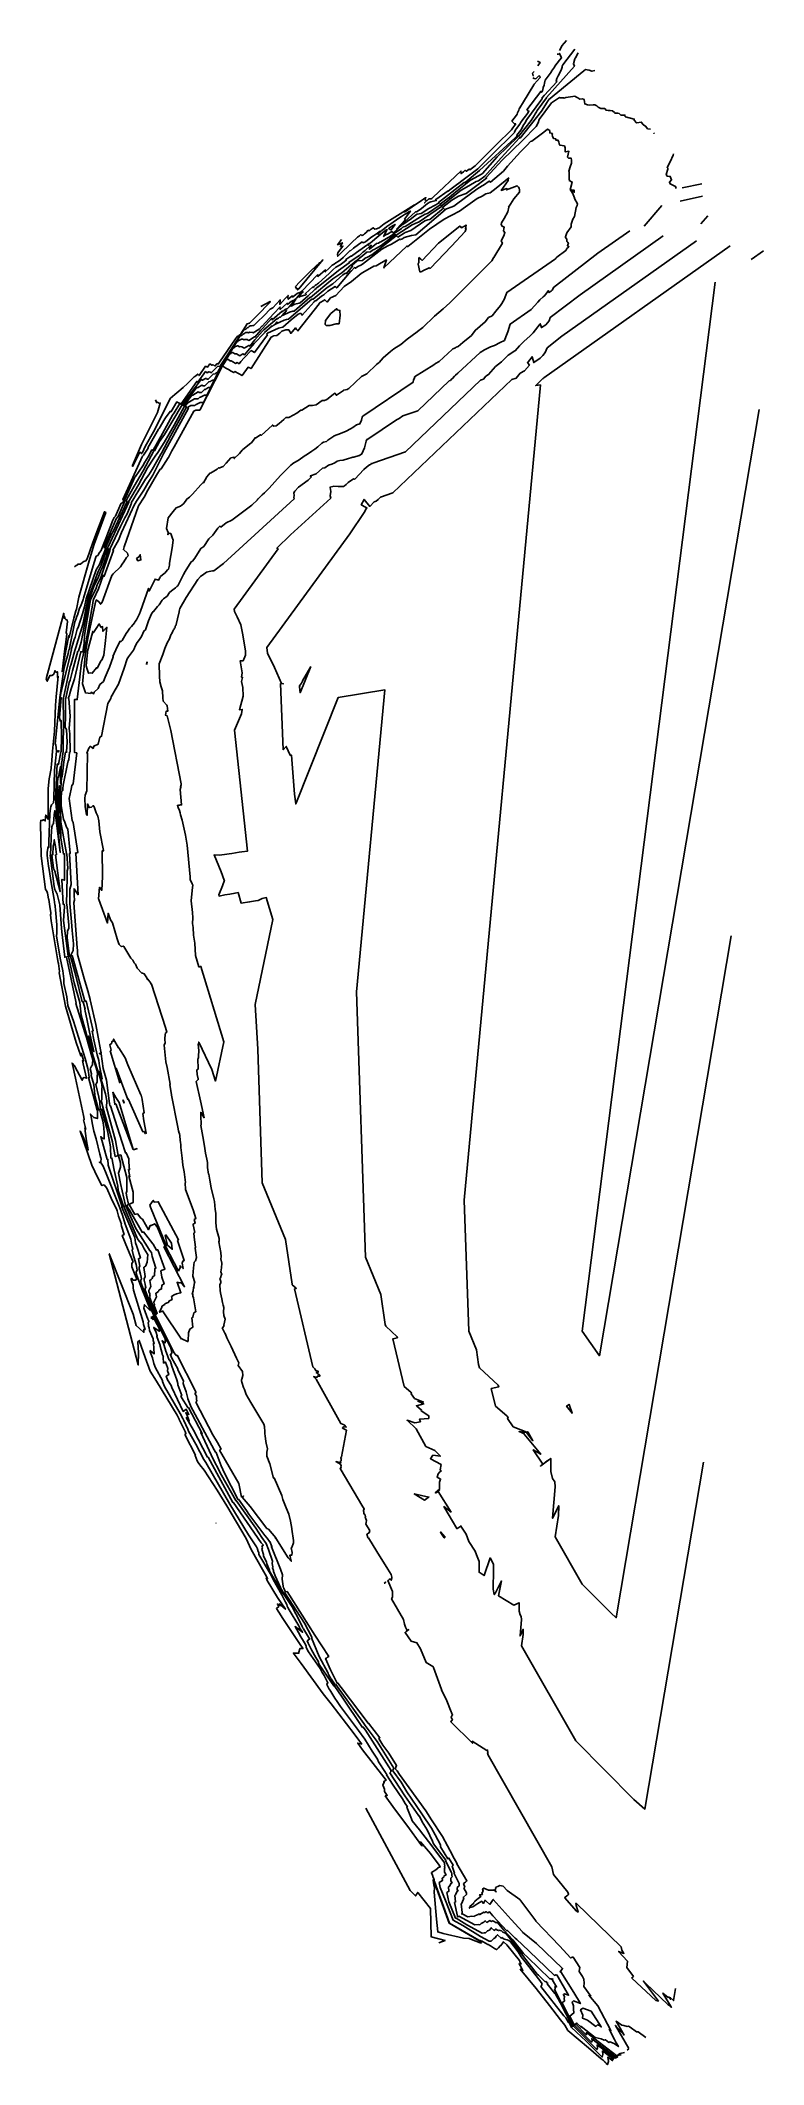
# Model space of a CAD drawing. Header units: inches. Extents: x 794868 to 796248, y 2479457 to 2483318.
import ezdxf

# ---------------------------------------------------------------- set-up
doc = ezdxf.new("R2010")
doc.units = ezdxf.units.IN
doc.header["$MEASUREMENT"] = 0

msp = doc.modelspace()

# ---------------------------------------------------------------- linework, layer by layer
for points in [[(795961.8, 2479466.4), (795940.4, 2479482.8), (795941.3, 2479475.8), (795939.8, 2479471.2), (795910.6, 2479500.5), (795907.7, 2479502.8), (795900.8, 2479509.2), (795890.3, 2479519.2), (795881.3, 2479527.8), (795877.5, 2479535), (795875.4, 2479537.3), (795870.7, 2479546), (795866.7, 2479550), (795823, 2479605.8), (795823.2, 2479606.6), (795823.7, 2479607.3), (795823.7, 2479607.9), (795824.4, 2479608.8), (795824.9, 2479609.7), (795824.9, 2479610.2), (795825.2, 2479611), (795822.1, 2479615.4), (795820.7, 2479617.2), (795790.1, 2479655.9), (795785.1, 2479662.6), (795779.5, 2479671.6), (795765.1, 2479691), (795761.8, 2479693.7), (795758.7, 2479694.6), (795755.7, 2479695.6), (795755.4, 2479695.4), (795752.5, 2479696.3), (795748.5, 2479699), (795746.9, 2479697.9), (795740, 2479704.4), (795737.6, 2479701.6), (795735.3, 2479698.4), (795733.2, 2479697.6), (795730.6, 2479694.8), (795727.9, 2479692.2), (795726.7, 2479692.4), (795724.3, 2479692.1), (795707.8, 2479700.9), (795673.6, 2479722.1), (795655.4, 2479732.1), (795655.4, 2479732.1), (795641.1, 2479769.8), (795630.7, 2479794.7), (795628.7, 2479804), (795634.9, 2479807.8), (795634.5, 2479812.3), (795637.5, 2479814.6), (795638.5, 2479817.1), (795642.1, 2479818.8), (795639.2, 2479824.1), (795638.7, 2479830.9), (795639.5, 2479831.6), (795639.2, 2479834.8), (795639.4, 2479836.2), (795638.7, 2479838.6), (795639, 2479839.8), (795638.1, 2479842.7), (795637.6, 2479843.7), (795637.6, 2479843.7), (795608.7, 2479882.1), (795591.5, 2479904.7), (795577.4, 2479921.5), (795576, 2479925.6), (795576.1, 2479925.8), (795567, 2479948.1), (795568.2, 2479948.8), (795563.9, 2479954.7), (795559, 2479963.9), (795541.1, 2479989.9), (795528.4, 2480009.6), (795528.9, 2480010.2), (795527.2, 2480012.8), (795526.6, 2480013.9), (795513.2, 2480034.5), (795511.1, 2480039.5), (795500.9, 2480054.8), (795493.7, 2480066), (795486.7, 2480077.3), (795474.7, 2480094), (795440.5, 2480140.2), (795434.3, 2480149.5), (795429.6, 2480155.9), (795419.9, 2480171.7), (795419.7, 2480172), (795419.5, 2480172.3), (795419.1, 2480172.8), (795414.4, 2480182.2), (795415.7, 2480184.9), (795416.4, 2480184.9), (795409.6, 2480198.9), (795405.4, 2480204.9), (795401.4, 2480212.1), (795379.6, 2480244.3), (795375.2, 2480252.6), (795374.9, 2480255.9), (795371.9, 2480261.1), (795362.8, 2480276), (795363.8, 2480275.4), (795353.8, 2480292.5), (795365.6, 2480283.9), (795368, 2480281.7), (795362.3, 2480290.3), (795362.3, 2480291.4), (795361, 2480293.8), (795342.5, 2480324.1), (795340.2, 2480328.5), (795338.9, 2480331.4), (795337.9, 2480334.3), (795335.8, 2480338.8), (795328.5, 2480353), (795317.9, 2480372.3), (795311.2, 2480383.6), (795306.1, 2480393.5), (795284.4, 2480429.9), (795284.4, 2480433.4), (795283.5, 2480435.3), (795282.4, 2480440.3), (795282.1, 2480440.8), (795280.8, 2480443.1), (795279.9, 2480444.5), (795264.9, 2480467.1), (795229.6, 2480525.9), (795183.3, 2480605.2), (795179.7, 2480611.3), (795164.2, 2480640.2), (795150.4, 2480664.9), (795149.4, 2480668.7), (795141.7, 2480685.7), (795139.8, 2480689.5), (795134.3, 2480699.1), (795104.8, 2480750.1), (795101, 2480760.2), (795100.8, 2480761.7), (795087.7, 2480785.9), (795084.4, 2480794.2), (795081.7, 2480804.8), (795077.6, 2480816.5), (795077.6, 2480819), (795081.7, 2480815.3), (795084.8, 2480812.6), (795083.7, 2480832.9), (795085, 2480832.7), (795083.2, 2480838.3), (795082.9, 2480841), (795075.9, 2480857.5), (795075.2, 2480862.3), (795074.3, 2480865.4), (795074.4, 2480868.7), (795073.3, 2480871.7), (795075.1, 2480874.1), (795074.8, 2480875.1), (795072.9, 2480879), (795065.3, 2480899.6), (795066, 2480903.9), (795066.5, 2480906.3), (795077.1, 2480895.6), (795077.8, 2480895.5), (795078.2, 2480895.8), (795061.4, 2480936.4), (795051, 2480963.8), (795050.8, 2480969), (795052.8, 2480972.4), (795051.9, 2480976), (795050.4, 2480983.4), (795048.2, 2480991.3), (795044.6, 2481002.1), (795042.9, 2481010.4), (795044.5, 2481012.8), (795043, 2481017.2), (795042.1, 2481020), (795041.9, 2481023.9), (795040.2, 2481031.4), (795029.9, 2481060.2), (795024.3, 2481077.5), (795019.2, 2481091.4), (794993.4, 2481156.8), (794987.8, 2481171), (794982.4, 2481178.2), (794980.2, 2481177.5), (794982.9, 2481178.7), (794983.6, 2481185.6), (794983.5, 2481186.2), (794983.4, 2481186.9), (794981.2, 2481193.7), (794974.2, 2481222.6), (794970.1, 2481237.6), (794967, 2481250.2), (794964.9, 2481264.5), (794963.3, 2481270.2), (794969.8, 2481263.8), (794976.6, 2481261.5), (794976.6, 2481276.5), (794977.1, 2481276.8), (794977.3, 2481277), (794976.6, 2481277.3), (794975.9, 2481277.3), (794959.4, 2481339.8), (794961, 2481339.2), (794960.5, 2481345.7), (794958.6, 2481357.3), (794953.4, 2481375.9), (794931, 2481447.6), (794920.5, 2481477.5), (794918.2, 2481494), (794912.9, 2481519.3), (794912.3, 2481528), (794910.6, 2481543.2), (794911, 2481543.6), (794905.7, 2481567.5), (794898.8, 2481609.8), (794899.3, 2481614.7), (794899.5, 2481621.5), (794899, 2481630.8), (794896.7, 2481659.5), (794896, 2481666), (794895.8, 2481667.8), (794895.5, 2481669.1), (794894.2, 2481679.2), (794888.7, 2481712.1), (794884.4, 2481736.6), (794883.2, 2481743.3), (794880.6, 2481763.6), (794880.9, 2481769.8), (794882.9, 2481780.3), (794883.9, 2481778.6), (794883.8, 2481789.1), (794885.6, 2481843.6), (794886.7, 2481847.9), (794887, 2481853.5), (794887.7, 2481856.4), (794888.4, 2481857.9), (794889.2, 2481860.1), (794890.9, 2481861.8), (794892.7, 2481864.1), (794893.3, 2481871.6), (794895, 2481926.3), (794898.7, 2481961.8), (794897.1, 2481975.1), (794896.3, 2481975.7), (794904.9, 2482065), (794905.3, 2482064.9), (794905.1, 2482065), (794912.9, 2482118.3), (794916.1, 2482131.3), (794918.2, 2482140), (794920.6, 2482148.9), (794922.3, 2482156), (794923.4, 2482155.8), (794923, 2482155.9), (794933.5, 2482209), (794935.9, 2482215.7), (794937.4, 2482219.8), (794938.6, 2482222), (794942.5, 2482235.1), (794945, 2482239.5), (794949.4, 2482252), (794949.9, 2482254), (794970.3, 2482322), (794974.3, 2482334.2), (794977.2, 2482335.8), (794980.5, 2482341.1), (794983.7, 2482345.4), (794986.1, 2482351.9), (794992.7, 2482368.3), (795005.9, 2482403.3), (795008.9, 2482408.1), (795011.2, 2482410.5), (795021.6, 2482434.3), (795025.5, 2482437.4), (795027.2, 2482441.4), (795027.2, 2482441.5), (795025.1, 2482442.3), (795062.8, 2482525.2), (795064.4, 2482527.1), (795073.7, 2482540.5), (795073.9, 2482540.4), (795073.8, 2482540.6), (795073.7, 2482540.7), (795073.1, 2482541.2), (795093.1, 2482576.6), (795094.4, 2482578.1), (795105.4, 2482596.1), (795108.1, 2482599.9), (795116.4, 2482611.3), (795117.5, 2482610.3), (795128.2, 2482628.5), (795129.9, 2482627.7), (795134.8, 2482625.4), (795135.4, 2482625), (795136.2, 2482624.8), (795136.4, 2482624.8), (795166.1, 2482667.7), (795168.3, 2482666.5), (795183, 2482686.4), (795186, 2482684.2), (795189.4, 2482686.3), (795191.8, 2482685.7), (795193, 2482684.5), (795194.6, 2482684.6), (795205.8, 2482696.3), (795210.6, 2482696.6), (795211.9, 2482697.7), (795211.6, 2482698), (795256, 2482766.2), (795259.6, 2482767.3), (795262.2, 2482769.8), (795264, 2482770.9), (795266.1, 2482772.4), (795268, 2482773.5), (795269.2, 2482773.6), (795270.5, 2482773.8), (795273.2, 2482774.2), (795273.3, 2482774.1), (795275.2, 2482774.7), (795281.6, 2482780.9), (795295, 2482793.8), (795306, 2482805.8), (795311.3, 2482808.3), (795325.1, 2482823.4), (795324.5, 2482814.5), (795335, 2482825.9), (795340.5, 2482831.8), (795339.7, 2482828.1), (795340.8, 2482824.6), (795347.7, 2482830.6), (795349.5, 2482830.3), (795349.2, 2482828.5), (795354.5, 2482833), (795357.6, 2482835.6), (795359.1, 2482836.2), (795360.8, 2482836.9), (795362.6, 2482837.6), (795363.8, 2482837.6), (795366.4, 2482840.1), (795367.1, 2482839.7), (795366.7, 2482840), (795396.3, 2482871), (795397.8, 2482870.7), (795397.1, 2482868), (795411.7, 2482880.8), (795411.4, 2482878.4), (795411.4, 2482876.6), (795418.6, 2482883.5), (795424.7, 2482889.7), (795428.2, 2482891.5), (795431.3, 2482893.8), (795435.9, 2482896.3), (795440.3, 2482899.7), (795445.7, 2482903.9), (795445.7, 2482903.9), (795445.7, 2482903.9), (795459.1, 2482917.4), (795459.5, 2482917), (795465.3, 2482922.2), (795481.6, 2482933.8), (795483.4, 2482932.4), (795485, 2482932.8), (795488, 2482933.8), (795498.6, 2482942), (795503.5, 2482945.5), (795510.9, 2482950.6), (795516.4, 2482954.5), (795512.1, 2482948.5), (795519.5, 2482955.4), (795524.4, 2482959.4), (795528.9, 2482963.4), (795536.4, 2482968.6), (795551.6, 2482979.2), (795556.7, 2482982.3), (795562.6, 2482986.1), (795565.3, 2482987.6), (795572.1, 2482991.8), (795574, 2482992.8), (795562.8, 2482977.4), (795564.1, 2482976.3), (795547.6, 2482958.2), (795583.5, 2482991.2), (795584.6, 2482991.5), (795586.5, 2482991.6), (795595.2, 2482997.8), (795606.7, 2483006.9), (795610.8, 2483009.5), (795613.1, 2483010.4), (795623.3, 2483012.8), (795623.1, 2483013.1), (795623.2, 2483013.1), (795621.9, 2483014.8), (795622.3, 2483014.5), (795645.8, 2483031.3), (795646.1, 2483030.8), (795651.9, 2483035), (795656.9, 2483039.1), (795661.7, 2483042.8), (795666.2, 2483046.1), (795672.2, 2483050.5), (795679.7, 2483056), (795702.8, 2483073.5), (795728.7, 2483099.5), (795772.2, 2483142.3), (795772.8, 2483143.1), (795774.6, 2483147.4), (795776.1, 2483150), (795782.5, 2483158.7), (795783.8, 2483161.3), (795788.2, 2483167.2), (795793.7, 2483173.9), (795797.2, 2483179.1), (795800.1, 2483183.3), (795798.8, 2483183.3), (795797.8, 2483184.3), (795796.3, 2483186.1), (795822.5, 2483221), (795824, 2483219.7), (795824.4, 2483219.4), (795826.2, 2483223), (795826.6, 2483223.7), (795827.4, 2483228.6), (795829, 2483232.8), (795829.6, 2483236.8), (795830.2, 2483239.6), (795831.3, 2483242.7), (795842.6, 2483257.4), (795843.2, 2483259.7), (795848.6, 2483267.2), (795849.6, 2483268.9), (795853.9, 2483274.6), (795858.1, 2483280.3), (795862.1, 2483284.9), (795858.5, 2483293.1), (795858, 2483293.3), (795856.1, 2483291.7), (795855.1, 2483291.9), (795854.2, 2483292.1)], [(795963.7, 2479468.8), (795930.1, 2479494.5), (795930.9, 2479489), (795929.7, 2479485.4), (795884.7, 2479530.6), (795884.3, 2479530.3), (795883.6, 2479529.8), (795883.1, 2479529.4), (795859.5, 2479575.4), (795855.8, 2479582.1), (795852.9, 2479587.5), (795852.3, 2479588.3), (795850.7, 2479591.1), (795849.4, 2479592.4), (795835.1, 2479610.6), (795835.2, 2479610.9), (795835.3, 2479611.1), (795835.4, 2479611.3), (795835.6, 2479611.6), (795835.8, 2479611.9), (795835.7, 2479612.1), (795835.8, 2479612.4), (795834.4, 2479612.5), (795833.6, 2479612.8), (795834.1, 2479614.2), (795832.1, 2479615.1), (795830.8, 2479614.9), (795818.2, 2479627.2), (795815.8, 2479629.3), (795789.8, 2479662.8), (795767.2, 2479692.8), (795754.5, 2479708.6), (795753.7, 2479708), (795750.3, 2479709.7), (795747.7, 2479711.8), (795745.4, 2479712.4), (795743.1, 2479713.2), (795742.2, 2479712.6), (795740, 2479713.3), (795736.9, 2479715.3), (795733.4, 2479712.9), (795728.2, 2479717.9), (795726.4, 2479715.7), (795724.7, 2479713.3), (795721, 2479711.9), (795719.1, 2479709.8), (795717, 2479707.9), (795714.8, 2479708.2), (795710.6, 2479707.7), (795681.3, 2479723.3), (795660.9, 2479736), (795661.1, 2479736.3), (795660.8, 2479736.2), (795660.1, 2479735.9), (795647.1, 2479767.3), (795643.2, 2479784.9), (795647.4, 2479787.5), (795646.7, 2479795.9), (795648.9, 2479797.6), (795650.7, 2479802.3), (795653.4, 2479803.6), (795651.2, 2479807.6), (795650.8, 2479812.7), (795653.3, 2479814.8), (795653.1, 2479817.3), (795653.2, 2479818.3), (795652.7, 2479820.1), (795652.9, 2479821), (795652.3, 2479823.2), (795640.6, 2479845.7), (795640.6, 2479845.8), (795640.7, 2479845.8), (795641.5, 2479846.8), (795618.2, 2479877.8), (795615.8, 2479882.9), (795605.6, 2479904.8), (795596.4, 2479919.9), (795596.4, 2479920.6), (795590.5, 2479931.2), (795590.1, 2479931.1), (795589.7, 2479931.2), (795563.5, 2479969.2), (795534.7, 2480013.4), (795535, 2480013.7), (795535.2, 2480014), (795535.8, 2480014.6), (795536.6, 2480015.4), (795536.5, 2480015.8), (795537.4, 2480017.6), (795488.4, 2480094.7), (795483.9, 2480100.8), (795482.6, 2480100.1), (795443.4, 2480157.6), (795428.5, 2480179.7), (795427.5, 2480179.2), (795401, 2480218.4), (795398.4, 2480223.2), (795398.3, 2480225.1), (795393.4, 2480233.7), (795384.9, 2480248.2), (795380.9, 2480257.1), (795378.9, 2480260.8), (795377.2, 2480265), (795381.8, 2480268.8), (795381.3, 2480268.7), (795369.6, 2480287.9), (795368.9, 2480289.3), (795368.5, 2480290.3), (795368.1, 2480291.2), (795367.4, 2480292.7), (795362.1, 2480303.1), (795348.1, 2480330.1), (795331.8, 2480355.1), (795331.1, 2480354.7), (795305.3, 2480398.1), (795305.3, 2480400.1), (795299.7, 2480412.2), (795299, 2480415.6), (795293.4, 2480426.9), (795293.3, 2480430.1), (795290.6, 2480440.1), (795291.4, 2480442.4), (795291.3, 2480442.9), (795291.4, 2480443.3), (795290.5, 2480445.9), (795292.4, 2480447.2), (795293.3, 2480447.8), (795289, 2480452.1), (795235.6, 2480529.5), (795235.6, 2480529.5), (795235.6, 2480529.6), (795234.9, 2480529.2), (795208.1, 2480577.9), (795187.7, 2480615.8), (795187.5, 2480615.8), (795187, 2480615.6), (795186.9, 2480615.7), (795160, 2480667.1), (795146.1, 2480691), (795151.9, 2480684.8), (795147.9, 2480694.9), (795145.3, 2480700.4), (795151.3, 2480697), (795146.1, 2480706.9), (795145.6, 2480706.6), (795142.6, 2480704.4), (795140.5, 2480703), (795140.3, 2480702.9), (795118.7, 2480748.2), (795117.4, 2480752.4), (795110.7, 2480762.9), (795107.9, 2480770), (795113, 2480773.5), (795110.4, 2480780), (795111, 2480784.6), (795110.5, 2480786.6), (795106.7, 2480796.7), (795106.1, 2480796.6), (795102.8, 2480794.9), (795102.2, 2480806.4), (795102.5, 2480806.3), (795102, 2480807.7), (795102, 2480808.3), (795100.3, 2480812.3), (795100.1, 2480813.4), (795096.3, 2480827.1), (795096.4, 2480828.6), (795089.9, 2480845.6), (795091, 2480847.1), (795088.6, 2480853.6), (795084.2, 2480863.2), (795094.6, 2480855.9), (795095.1, 2480857.5), (795094.2, 2480861.4), (795082.7, 2480883.9), (795083.8, 2480885.1), (795084.2, 2480885.6), (795076.7, 2480903.8), (795059.6, 2480949), (795059.4, 2480953.2), (795060.9, 2480955.8), (795060.3, 2480958.7), (795059, 2480964.6), (795056.4, 2480974.4), (795056.5, 2480978.3), (795057.4, 2480980), (795055, 2480994.2), (795055.8, 2480994.6), (795056.3, 2480994.8), (795058.7, 2480996), (795051.8, 2481017.2), (795049.2, 2481024.3), (795047.8, 2481034.5), (795023.2, 2481092.7), (795024.2, 2481093.2), (795026.2, 2481094), (795026.1, 2481094.1), (795023.7, 2481093.3), (794997.5, 2481172.9), (794996.6, 2481183.1), (794996.7, 2481183.2), (794996.4, 2481183.2), (794996.6, 2481183.9), (794995.4, 2481183.6), (794983.2, 2481227), (794986.3, 2481223.8), (794989.6, 2481222.7), (794989.7, 2481232.8), (794989.1, 2481244.2), (794986.8, 2481257.2), (794983.5, 2481269.6), (794981, 2481278.4), (794980.8, 2481278.4), (794980.3, 2481278.3), (794978.6, 2481278.2), (794970.9, 2481307.5), (794971.6, 2481307.3), (794970.8, 2481319.6), (794969.6, 2481326.6), (794964.8, 2481343.8), (794965.2, 2481347), (794962.9, 2481356.5), (794965.5, 2481361.6), (794967.4, 2481364.2), (794967.5, 2481368.2), (794968, 2481372.1), (794967.8, 2481373.3), (794965.8, 2481379.8), (794956, 2481416.3), (794952.4, 2481425.9), (794935.3, 2481481.1), (794935.9, 2481481.5), (794926.1, 2481530.7), (794917.6, 2481569.4), (794918.6, 2481570.1), (794918.5, 2481570.2), (794914.2, 2481569.4), (794908.6, 2481617.9), (794908, 2481624.6), (794905, 2481668.9), (794905.3, 2481669), (794905.4, 2481669.2), (794905, 2481669.3), (794905.1, 2481669.4), (794899.8, 2481689.9), (794895.7, 2481698.7), (794894.2, 2481704.3), (794886.5, 2481763.9), (794887.4, 2481764.2), (794888.9, 2481812.3), (794889.6, 2481814.9), (794889.8, 2481818.2), (794890.2, 2481820), (794890.7, 2481820.9), (794891.1, 2481822.2), (794892.2, 2481823.2), (794893.2, 2481824.7), (794894.4, 2481841), (794895.3, 2481849), (794896, 2481845.3), (794905.7, 2481769.3), (794896.6, 2481871.7), (794900.2, 2481938.1), (794902.4, 2481936.7), (794906.9, 2481961.1), (794907.2, 2481961.1), (794907.7, 2481961.2), (794908.1, 2481989.9), (794907.5, 2482020.2), (794906.8, 2482021.6), (794905.3, 2482019.9), (794904.6, 2482026.5), (794904.2, 2482026.8), (794907.8, 2482064.4), (794908, 2482064.4), (794905.8, 2482064.9), (794907.1, 2482073.3), (794907.6, 2482075.4), (794907.9, 2482076.8), (794908.3, 2482078.2), (794925.3, 2482147.7), (794926.7, 2482153.5), (794927, 2482154.5), (794927, 2482154.5), (794927.1, 2482155), (794927.1, 2482155), (794926.3, 2482155.4), (794932.5, 2482175.7), (794933.1, 2482176.9), (794934.3, 2482180.1), (794938.2, 2482194.8), (794939.8, 2482198.1), (794948, 2482224.5), (794952.2, 2482238), (794955.2, 2482252.8), (794955.2, 2482252.9), (794974.6, 2482308.2), (794980.7, 2482318.4), (794986.5, 2482334), (794988.4, 2482338), (794992.6, 2482349.5), (794992.1, 2482349.8), (794989.1, 2482351), (795013.3, 2482406.7), (795015.9, 2482408.8), (795024.7, 2482429.4), (795029.7, 2482440.4), (795029.5, 2482440.5), (795029.4, 2482440.7), (795029.4, 2482440.8), (795028.3, 2482441.2), (795048.3, 2482485.2), (795049.2, 2482486.3), (795063.3, 2482506.6), (795067.1, 2482513.5), (795073.2, 2482523.8), (795080.2, 2482537.2), (795082, 2482536.7), (795083.3, 2482536.4), (795101, 2482568.5), (795119.9, 2482603.3), (795123, 2482607.5), (795133.7, 2482625.3), (795137, 2482623.8), (795137.7, 2482623.5), (795138.3, 2482623.6), (795138.8, 2482623.6), (795149.1, 2482638.6), (795149.9, 2482638.2), (795174.5, 2482671.6), (795176.9, 2482669.9), (795182.6, 2482673.4), (795184.5, 2482673), (795185.5, 2482672), (795188.2, 2482672), (795197.5, 2482681.7), (795201.4, 2482682), (795203.5, 2482683.8), (795205, 2482684.5), (795206.1, 2482684.5), (795212.8, 2482697.3), (795212.1, 2482697.7), (795249.3, 2482754.6), (795252.3, 2482755.5), (795254.5, 2482757.7), (795255.9, 2482758.6), (795257.7, 2482759.8), (795259.3, 2482760.8), (795260.3, 2482760.9), (795261.4, 2482761), (795263.6, 2482761.3), (795264.7, 2482760.6), (795267.2, 2482761.4), (795272.6, 2482761.1), (795273.3, 2482760.8), (795273.9, 2482760.4), (795285.1, 2482767.6), (795285.2, 2482767.6), (795290.4, 2482773.4), (795290.3, 2482772.4), (795313.3, 2482797.1), (795325.1, 2482809.9), (795324.6, 2482807.4), (795325.3, 2482805), (795338.3, 2482816.3), (795339.7, 2482816.1), (795339.5, 2482814.6), (795343.8, 2482818.3), (795346.2, 2482820.4), (795347.5, 2482820.8), (795348.8, 2482821.3), (795350.3, 2482821.9), (795351.3, 2482822), (795356.3, 2482826.8), (795367.4, 2482839.3), (795369.3, 2482838.1), (795368.1, 2482838.7), (795361, 2482828.7), (795363.5, 2482829.9), (795374.2, 2482833), (795374.3, 2482833), (795375.2, 2482833.8), (795375.2, 2482833.8), (795375.2, 2482833.9), (795373.5, 2482835.3), (795387.9, 2482848), (795387.8, 2482847.2), (795387.8, 2482846.7), (795390, 2482848.8), (795391.9, 2482850.8), (795393, 2482851.3), (795394, 2482852), (795395.4, 2482852.8), (795396.8, 2482853.9), (795398.5, 2482855.2), (795418.7, 2482873.5), (795426, 2482880.7), (795431.6, 2482885.7), (795440, 2482890), (795447.4, 2482896.1), (795451.4, 2482898.8), (795451.2, 2482899), (795451.3, 2482899.2), (795450.5, 2482900), (795460, 2482906.8), (795460.5, 2482906.5), (795460.9, 2482906.6), (795461.6, 2482906.8), (795464.2, 2482908.8), (795475.6, 2482917), (795492.6, 2482928.8), (795496.1, 2482931.3), (795493.4, 2482927.4), (795498, 2482931.8), (795501.2, 2482934.4), (795506.2, 2482938.9), (795513.6, 2482945.5), (795517.7, 2482948.6), (795524.5, 2482954.2), (795526, 2482955.6), (795529.5, 2482957.8), (795522.8, 2482944.2), (795527.1, 2482947.9), (795528.5, 2482948), (795529.3, 2482948.6), (795529.9, 2482948.8), (795538.5, 2482953.9), (795541.6, 2482951.4), (795558.5, 2482967), (795558.9, 2482967.1), (795559.7, 2482967.1), (795576, 2482978.7), (795583, 2482984.3), (795585.5, 2482985.9), (795587, 2482986.5), (795594.7, 2482988.3), (795609.1, 2482997.3), (795621.4, 2483004), (795622.4, 2483004.3), (795627.8, 2483008.1), (795628.3, 2483007.7), (795628.3, 2483008.1), (795627.5, 2483009.2), (795676.3, 2483047), (795678.1, 2483047), (795706, 2483070), (795773.7, 2483132.2), (795773.8, 2483132.5), (795777.7, 2483136.4), (795777.7, 2483136.3), (795776.5, 2483137.8), (795776.9, 2483137.6), (795784.5, 2483147.1), (795786.4, 2483150.2), (795788.8, 2483156), (795793.6, 2483162.6), (795794.8, 2483165.5), (795795.9, 2483167.2), (795822.8, 2483203.9), (795823, 2483204.3), (795823.7, 2483205.2), (795824.5, 2483206.2), (795825, 2483207), (795825.5, 2483207.6), (795825.3, 2483207.6), (795825.1, 2483207.8), (795824.9, 2483208.1), (795828.9, 2483213.4), (795829.1, 2483213.2), (795829.2, 2483213.1), (795829.4, 2483212.9), (795830, 2483213.7), (795853, 2483239.5), (795852.1, 2483241.3), (795853.4, 2483245.6), (795855.8, 2483250.7), (795857.5, 2483253.9), (795862.3, 2483263.2), (795862.7, 2483265.4), (795863.4, 2483267.3), (795863.6, 2483269.1), (795863.9, 2483270.4), (795864.4, 2483271.8), (795887.3, 2483301.5)], [(795965.6, 2479471.1), (795919.9, 2479506.2), (795920.4, 2479502.2), (795919.6, 2479499.6), (795887, 2479532.3), (795885, 2479531), (795884.6, 2479530.7), (795884.2, 2479530.4), (795848.5, 2479599.9), (795850.2, 2479601.2), (795850, 2479602.7), (795850.1, 2479603.9), (795849.4, 2479605.4), (795850, 2479605.9), (795852.8, 2479604.9), (795845.1, 2479618), (795845.8, 2479620.1), (795844.1, 2479619.8), (795843, 2479619.5), (795842.5, 2479620.7), (795839.6, 2479620.3), (795797.7, 2479661.3), (795789.5, 2479668.5), (795769.3, 2479694.5), (795752, 2479713.2), (795739.6, 2479728.5), (795737.7, 2479727.3), (795735.4, 2479728.5), (795733.7, 2479729.9), (795732.1, 2479730.3), (795730.5, 2479730.9), (795728.9, 2479729.8), (795727.4, 2479730.2), (795725.4, 2479731.6), (795719.9, 2479728), (795716.4, 2479731.3), (795715.2, 2479729.8), (795714, 2479728.2), (795708.8, 2479726.2), (795707.5, 2479724.8), (795706.1, 2479723.6), (795703, 2479723.9), (795696.9, 2479723.2), (795666.2, 2479739.7), (795664.9, 2479738.9), (795664, 2479738.9), (795663.9, 2479738.9), (795663.9, 2479738.9), (795663.5, 2479739.9), (795657.8, 2479765.9), (795660, 2479767.2), (795658.8, 2479779.5), (795660.2, 2479780.6), (795662.9, 2479787.5), (795664.7, 2479788.3), (795663.2, 2479791), (795663, 2479794.5), (795667.1, 2479798), (795667, 2479799.7), (795667.1, 2479800.4), (795666.7, 2479801.6), (795666.9, 2479802.2), (795666.4, 2479803.7), (795657.2, 2479821.6), (795658, 2479822.3), (795653.6, 2479835.6), (795654.7, 2479836.4), (795655.5, 2479837.1), (795647.4, 2479850.7), (795647.2, 2479850.7), (795646, 2479850), (795645.2, 2479849.6), (795631.5, 2479872.1), (795631.5, 2479876.3), (795621.1, 2479894.8), (795614.1, 2479907.9), (795595.7, 2479935.2), (795567, 2479977.3), (795556.1, 2479995.3), (795540.5, 2480017.3), (795540, 2480017), (795539.9, 2480017.5), (795542.5, 2480022.6), (795510.5, 2480072.9), (795487.8, 2480103.9), (795487.8, 2480103.8), (795485.3, 2480107.5), (795431.9, 2480182), (795430.4, 2480181.4), (795430, 2480181.2), (795422.4, 2480192.4), (795421.7, 2480193.8), (795421.6, 2480194.3), (795420.2, 2480196.8), (795417.8, 2480200.9), (795416.7, 2480203.5), (795400, 2480235.3), (795385.3, 2480270.8), (795386.1, 2480271.4), (795385.8, 2480271.4), (795385.8, 2480272), (795372, 2480298.7), (795334.2, 2480356.5), (795332.5, 2480355.7), (795326.2, 2480366.3), (795326.2, 2480366.8), (795316, 2480389), (795315.5, 2480390.9), (795312.4, 2480397.3), (795312.4, 2480399.1), (795310.8, 2480404.7), (795311.3, 2480406.1), (795310.1, 2480412.9), (795310.5, 2480417.2), (795303.3, 2480439.6), (795298.7, 2480451), (795290.2, 2480462.3), (795278.8, 2480480), (795241.2, 2480533.1), (795241.1, 2480533.1), (795240.5, 2480532.9), (795213.4, 2480581.4), (795193.7, 2480619.2), (795193.4, 2480619.2), (795193.3, 2480619.4), (795193.4, 2480619.7), (795193.7, 2480620), (795173.7, 2480662.6), (795176.7, 2480660.9), (795150.3, 2480710.3), (795149.2, 2480709.7), (795149.5, 2480710.3), (795149.3, 2480710.3), (795137, 2480729.7), (795136, 2480732.2), (795137.8, 2480733.4), (795129.9, 2480753.3), (795130.2, 2480756), (795128.4, 2480763.4), (795118.7, 2480789.3), (795115.9, 2480797.9), (795115.9, 2480798.2), (795114.3, 2480801.2), (795113.6, 2480800.9), (795106.5, 2480819.5), (795106.9, 2480820.1), (795102.5, 2480832.1), (795100, 2480837.5), (795105.8, 2480833.4), (795106.7, 2480836.4), (795105, 2480843.5), (795084, 2480884.7), (795085.4, 2480886.1), (795085.8, 2480886.4), (795086.1, 2480886.7), (795068.1, 2480934.2), (795068, 2480937.3), (795069.1, 2480939.3), (795068.6, 2480941.4), (795067.7, 2480945.8), (795065.7, 2480953.1), (795065.8, 2480956), (795068, 2480960.5), (795065.1, 2480977.6), (795066.1, 2480978.3), (795069.1, 2480980.7), (795070.7, 2480986.2), (795071.7, 2480986.7), (795072.6, 2481002.4), (795073, 2481002.8), (795072, 2481002.7), (795065.8, 2481012.7), (795061.7, 2481021.9), (795053.8, 2481030.6), (795027.1, 2481093.9), (795027.6, 2481094.1), (795028.6, 2481094.5), (795027.3, 2481094.6), (795026.4, 2481094.3), (795016.5, 2481124.3), (795015.8, 2481132.4), (795008.9, 2481163), (795004.5, 2481186.4), (795002.8, 2481186.2), (795002.5, 2481186.2), (795001.4, 2481207.4), (794996.6, 2481235), (794994.4, 2481243.3), (794984.3, 2481279.6), (794983.4, 2481279.7), (794982, 2481279.3), (794982, 2481279.4), (794981.1, 2481293.6), (794980.7, 2481295.8), (794979.1, 2481301.4), (794979.2, 2481302.5), (794973.5, 2481326.2), (794975.1, 2481329.3), (794976.2, 2481330.8), (794976.5, 2481343.8), (794976.8, 2481346.5), (794976, 2481351.8), (794967, 2481380.3), (794945.9, 2481458.6), (794943.3, 2481482.9), (794932.6, 2481520.3), (794921.6, 2481570.4), (794921.9, 2481570.7), (794921.1, 2481571), (794921.1, 2481571), (794912.1, 2481639.4), (794913.6, 2481665.7), (794913.8, 2481666.1), (794913.8, 2481666.6), (794913.4, 2481670.1), (794913.4, 2481670.1), (794911.6, 2481670.3), (794909, 2481717.8), (794913.6, 2481716), (794913.7, 2481766), (794914.1, 2481766.4), (794911.8, 2481766.4), (794906.6, 2481796.4), (794905.3, 2481843.4), (794904.9, 2481805.3), (794899, 2481871.8), (794901.3, 2481913.4), (794902.6, 2481912.5), (794906.4, 2481933.3), (794906, 2481900.9), (794908, 2481940), (794908.7, 2481940.7), (794911, 2481958.1), (794911.3, 2481961), (794911.4, 2481966.5), (794912, 2482019), (794911.2, 2482063.8), (794912.1, 2482064), (794912.1, 2482064), (794912.1, 2482064), (794925, 2482124), (794925.7, 2482126.2), (794933.4, 2482154.1), (794933.4, 2482154.1), (794935.2, 2482160.1), (794948.9, 2482204), (794958.4, 2482252.1), (794958.5, 2482252.1), (794961.2, 2482260.1), (794962.1, 2482261.6), (794978.3, 2482305.1), (794983.6, 2482316.4), (794990.4, 2482334.8), (794991.7, 2482337.7), (794995.5, 2482348.6), (794994.6, 2482349), (794993.9, 2482349.4), (794992.4, 2482350), (795005, 2482379), (795006.4, 2482380.1), (795010.9, 2482390.9), (795033.2, 2482438.7), (795032.3, 2482439.6), (795031.7, 2482440.1), (795031.7, 2482440.1), (795031.6, 2482440.1), (795033.9, 2482445.3), (795034, 2482445.4), (795035.6, 2482447.7), (795046.8, 2482467.7), (795064.2, 2482497.2), (795084.5, 2482535.6), (795085.3, 2482535.3), (795095.1, 2482553.4), (795104.8, 2482566.5), (795138.5, 2482622.8), (795139.3, 2482622.4), (795139.5, 2482622.4), (795140, 2482622.4), (795140.9, 2482622.4), (795140.8, 2482622.5), (795166.1, 2482656.9), (795167.8, 2482655.6), (795175.7, 2482660.5), (795177.2, 2482660.2), (795177.9, 2482659.4), (795181.7, 2482659.5), (795189.1, 2482667.1), (795192.2, 2482667.3), (795193.9, 2482668.7), (795196.9, 2482670.2), (795199.3, 2482670.2), (795213.2, 2482697), (795212.7, 2482697.3), (795242.5, 2482743.1), (795244.9, 2482743.8), (795246.7, 2482745.5), (795247.9, 2482746.2), (795249.3, 2482747.2), (795250.5, 2482748), (795251.4, 2482748.1), (795252.2, 2482748.2), (795254, 2482748.4), (795256.1, 2482747.1), (795258.1, 2482747.7), (795262.5, 2482747.5), (795264, 2482746.7), (795265.5, 2482745.8), (795276.3, 2482752.8), (795277.2, 2482752.2), (795288.6, 2482765.2), (795291.5, 2482768.4), (795309.7, 2482788.1), (795309.4, 2482786.7), (795309.8, 2482785.5), (795328.9, 2482802), (795330, 2482801.8), (795329.8, 2482800.7), (795333.1, 2482803.5), (795334.9, 2482805.1), (795335.8, 2482805.4), (795336.9, 2482805.8), (795338, 2482806.3), (795338.7, 2482806.3), (795342.5, 2482810), (795355.5, 2482824.6), (795346.1, 2482811.4), (795353.3, 2482814.8), (795361.9, 2482817.3), (795363.3, 2482817.5), (795378.5, 2482830.9), (795378.6, 2482831.1), (795378.7, 2482831.3), (795391.6, 2482843), (795393.8, 2482845.2), (795395.4, 2482846.7), (795397.9, 2482847.9), (795436.7, 2482879.6), (795457.2, 2482893.7), (795457, 2482894), (795456.6, 2482894.7), (795474.3, 2482906.9), (795475.8, 2482908), (795474.7, 2482906.4), (795476.6, 2482908.2), (795477.9, 2482909.3), (795480.1, 2482911.2), (795483.2, 2482914), (795484.9, 2482915.3), (795487.8, 2482917.7), (795497.4, 2482926.2), (795499.3, 2482927.5), (795495.6, 2482920), (795508.9, 2482931.1), (795513.2, 2482931.5), (795515.4, 2482933.2), (795517.3, 2482934), (795535.9, 2482944.9), (795542.7, 2482950.2), (795543.1, 2482949.9), (795556.7, 2482959.6), (795559.4, 2482961.7), (795560.3, 2482962.3), (795560.9, 2482962.5), (795563.8, 2482963.2), (795593.3, 2482981.7), (795602.3, 2482986.6), (795606.4, 2482988.1), (795630.7, 2483004.8), (795631.4, 2483004.2), (795631.1, 2483004.9), (795630.5, 2483005.7), (795646.6, 2483018.2), (795647.2, 2483018.2), (795656.7, 2483026), (795688.4, 2483051.4), (795711, 2483064), (795711, 2483064), (795711.2, 2483064.3), (795739.7, 2483096), (795779.2, 2483134.8), (795778.7, 2483135.4), (795779.9, 2483134.8), (795804.3, 2483165.3), (795810.6, 2483175.5), (795811.9, 2483178.5), (795814.4, 2483182), (795815.1, 2483183.5), (795815.6, 2483184.5), (795833.4, 2483208.6), (795833.7, 2483209.3), (795833.7, 2483209.3), (795886.9, 2483269.1), (795884.9, 2483273.3), (795887.9, 2483283.2), (795888.4, 2483284.2), (795888.7, 2483284.8), (795893.7, 2483294.3)], [(795858.2, 2483298.8), (795863.1, 2483307.1), (795862.9, 2483307.8), (795871.5, 2483318.1)], [(795967.6, 2479473.5), (795909.7, 2479517.9), (795910, 2479515.4), (795909.5, 2479513.8), (795889.3, 2479534.1), (795885.8, 2479531.8), (795885.5, 2479531.5), (795885.3, 2479531.4), (795863.2, 2479574.5), (795868, 2479578.3), (795867.4, 2479582.7), (795867.7, 2479586.3), (795865.8, 2479590.7), (795867.6, 2479592.1), (795875.6, 2479589), (795853, 2479627.8), (795853.1, 2479628), (795851.8, 2479627.7), (795850.9, 2479627.9), (795848.8, 2479626.8), (795848.8, 2479626.8), (795815.7, 2479658.3), (795787.2, 2479685.6), (795777.2, 2479695.4), (795773.9, 2479698.2), (795758.5, 2479713), (795757.9, 2479711.7), (795731.3, 2479740.4), (795724.7, 2479748.5), (795721.7, 2479746.6), (795720.5, 2479747.2), (795719.6, 2479747.9), (795718.8, 2479748.2), (795718, 2479748.5), (795715.7, 2479746.9), (795714.9, 2479747.2), (795713.8, 2479747.9), (795706.4, 2479743), (795704.6, 2479744.7), (795704, 2479743.9), (795703.4, 2479743.1), (795696.5, 2479740.5), (795695.9, 2479739.8), (795695.3, 2479739.2), (795691.2, 2479739.7), (795683.2, 2479738.8), (795672.6, 2479744.5), (795671.4, 2479743.8), (795672.4, 2479745.2), (795672.6, 2479745.6), (795672.6, 2479745.7), (795672.4, 2479746.8), (795672.5, 2479746.9), (795671, 2479763.2), (795671.6, 2479763.6), (795675.1, 2479772.7), (795676, 2479773.1), (795675.3, 2479774.5), (795675.1, 2479776.3), (795681, 2479781.3), (795680.9, 2479782.1), (795680.9, 2479782.5), (795680.7, 2479783.1), (795680.8, 2479783.4), (795680.6, 2479784.2), (795675.8, 2479793.5), (795677.5, 2479795.1), (795675.2, 2479802), (795679, 2479805), (795681.8, 2479807.2), (795662.4, 2479839.9), (795663.4, 2479840.1), (795654.2, 2479855.6), (795654.2, 2479856.1), (795654.2, 2479856.2), (795654.3, 2479856.3), (795635.3, 2479891.7), (795614.4, 2479923.6), (795603.3, 2479940.9), (795553.1, 2480010.3), (795548.6, 2480016.9), (795545.1, 2480021.1), (795545.2, 2480021.3), (795545.8, 2480024.1), (795547.6, 2480027.6), (795532.7, 2480051.1), (795521.5, 2480066.4), (795513.6, 2480078.6), (795515.7, 2480080.2), (795493.7, 2480108), (795493, 2480108), (795493, 2480108), (795441.8, 2480176.3), (795435.6, 2480184.5), (795435.3, 2480184.3), (795434.3, 2480184.2), (795434.3, 2480184.5), (795421.1, 2480209.7), (795412, 2480231.5), (795413.6, 2480232.4), (795416, 2480234.3), (795418.1, 2480235.5), (795391.8, 2480276), (795391.7, 2480276.1), (795367.1, 2480313.9), (795338.5, 2480359.1), (795336.4, 2480358.4), (795335.8, 2480358.1), (795332.2, 2480365.8), (795332.1, 2480366.3), (795331.4, 2480367.7), (795331.4, 2480368.1), (795331, 2480369.4), (795331.2, 2480369.7), (795328.9, 2480382.9), (795329.6, 2480391.1), (795326.1, 2480402.1), (795308.7, 2480444.6), (795309.5, 2480444.9), (795305.4, 2480454.7), (795305.1, 2480454.7), (795300.3, 2480461), (795296.1, 2480466), (795265.8, 2480506.6), (795261.1, 2480513.8), (795245.8, 2480535.4), (795244.3, 2480535.1), (795244.3, 2480535.2), (795219.1, 2480585.1), (795212.7, 2480599.1), (795203.2, 2480624.6), (795203.2, 2480624.7), (795203, 2480625), (795202, 2480625), (795202.1, 2480625), (795199.7, 2480629.5), (795154.6, 2480713.7), (795154.5, 2480713.6), (795154.5, 2480713.7), (795154.3, 2480713.7), (795154.2, 2480714.2), (795149.3, 2480726.6), (795149.4, 2480727.4), (795146.3, 2480740.2), (795141.8, 2480752.3), (795140.5, 2480756.3), (795141.1, 2480761.1), (795130.1, 2480782), (795130, 2480783.9), (795118.7, 2480804.2), (795116.3, 2480810.7), (795115.8, 2480811.8), (795117, 2480810.9), (795118.4, 2480815.4), (795115.9, 2480825.6), (795085.4, 2480885.5), (795086.3, 2480886.4), (795087.6, 2480887.3), (795088.5, 2480888.2), (795076.6, 2480919.4), (795076.5, 2480921.4), (795077.3, 2480922.7), (795077, 2480924.2), (795076.4, 2480927), (795075.1, 2480931.8), (795075.1, 2480933.7), (795078.6, 2480940.9), (795076.6, 2480952.9), (795079.1, 2480954.6), (795081.2, 2480956.2), (795082.3, 2480960.1), (795085.4, 2480961.7), (795086.2, 2480974.9), (795088.3, 2480975.9), (795081.1, 2480998.5), (795079.9, 2481005.8), (795079.8, 2481005.9), (795076.1, 2481010.7), (795075.9, 2481010.6), (795075.8, 2481010.6), (795072.2, 2481016.7), (795050.3, 2481052.1), (795031, 2481095), (795029.3, 2481095.3), (795029.8, 2481095.5), (795030.4, 2481095.8), (795030.3, 2481095.8), (795020.8, 2481137.7), (795017.1, 2481157.4), (795020.6, 2481168.7), (795020.6, 2481176.9), (795016.9, 2481190.7), (795016.1, 2481190.6), (795015.3, 2481190.3), (795010.6, 2481189), (795006.4, 2481212.8), (795005.3, 2481216.9), (794987.5, 2481280.8), (794987.3, 2481280.8), (794987.6, 2481281), (794987.6, 2481281.5), (794984.1, 2481295.9), (794984.6, 2481296.9), (794985, 2481297.4), (794985.4, 2481319.3), (794985.6, 2481320.9), (794984.2, 2481330.3), (794968.3, 2481380.8), (794960.8, 2481408.5), (794959.7, 2481418.9), (794970, 2481389.3), (794961.6, 2481426.1), (794956.6, 2481452), (794953.4, 2481466.2), (794952.6, 2481470.2), (794953, 2481470.4), (794949.8, 2481484.5), (794949.2, 2481484.4), (794948.8, 2481484.4), (794947.9, 2481484.3), (794935.2, 2481534), (794925.4, 2481571.3), (794924.5, 2481571.3), (794923.5, 2481571.5), (794919, 2481606.1), (794919.7, 2481619.4), (794922, 2481624.2), (794922.4, 2481630.7), (794918.2, 2481670.7), (794917.8, 2481671), (794917.8, 2481671.2), (794918.8, 2481721.2), (794918.9, 2481733.8), (794920, 2481738.3), (794918.4, 2481766.4), (794918, 2481766.8), (794918.1, 2481766.9), (794917.6, 2481766.9), (794907.2, 2481827.2), (794905.9, 2481872), (794908, 2481912.3), (794909.6, 2481914), (794911, 2481924.6), (794912.6, 2481942), (794916.1, 2481960.7), (794918.6, 2481960.7), (794917.9, 2481961), (794919, 2481979.5), (794917.4, 2482003.8), (794915.3, 2482007.3), (794915.8, 2482030.3), (794916, 2482048.1), (794915.7, 2482063.3), (794916, 2482063.3), (794916.8, 2482063.4), (794916.6, 2482063.5), (794923, 2482093.5), (794924.5, 2482097.8), (794929.3, 2482115.4), (794939.4, 2482153.1), (794940.4, 2482153.4), (794945.6, 2482170), (794949.6, 2482190.2), (794961, 2482251.5), (794970.1, 2482276.2), (794978.9, 2482294.8), (794983.4, 2482307.2), (794987.4, 2482315.8), (794998.3, 2482347.8), (794995.9, 2482349), (794995.8, 2482349), (794995.7, 2482349.1), (794996.7, 2482351.4), (794996.8, 2482351.5), (794997.2, 2482352.4), (795036.7, 2482437.1), (795036.4, 2482437.4), (795036.3, 2482437.8), (795036, 2482438.1), (795055.1, 2482470.7), (795072.2, 2482503), (795084.4, 2482521.3), (795086.6, 2482525), (795091.9, 2482532), (795104.1, 2482551), (795123, 2482584.4), (795130.5, 2482598.2), (795142.7, 2482620.7), (795141.6, 2482621.4), (795142.5, 2482621.2), (795142.7, 2482621.2), (795142.5, 2482621.5), (795157.6, 2482642.1), (795158.7, 2482641.4), (795168.8, 2482647.6), (795169.9, 2482647.4), (795170.4, 2482646.8), (795175.3, 2482646.9), (795180.7, 2482652.5), (795182.9, 2482652.6), (795184.2, 2482653.7), (795188.9, 2482655.9), (795192.5, 2482656), (795213.6, 2482696.8), (795213.3, 2482697), (795235.8, 2482731.5), (795237.6, 2482732.1), (795238.9, 2482733.4), (795239.8, 2482733.9), (795240.9, 2482734.7), (795241.8, 2482735.2), (795242.5, 2482735.3), (795243.1, 2482735.4), (795244.5, 2482735.6), (795247.5, 2482733.6), (795249, 2482734.1), (795252.3, 2482733.9), (795254.7, 2482732.6), (795257, 2482731.2), (795265.3, 2482736.4), (795267.2, 2482735.3), (795277.2, 2482746.8), (795291.6, 2482763.3), (795294.3, 2482766.2), (795294.2, 2482766), (795294.3, 2482765.9), (795319.6, 2482787.8), (795320.3, 2482787.6), (795320.2, 2482786.9), (795322.3, 2482788.7), (795323.6, 2482789.8), (795324.2, 2482790), (795324.9, 2482790.3), (795325.6, 2482790.6), (795326.2, 2482790.6), (795328.7, 2482793.1), (795337.5, 2482803), (795331.1, 2482794.1), (795343, 2482799.7), (795349.6, 2482801.6), (795352.3, 2482802), (795381.9, 2482828), (795381.9, 2482828.1), (795383, 2482828.1), (795425.9, 2482863.2), (795443.1, 2482875), (795460.7, 2482890.3), (795461.4, 2482890.2), (795461.5, 2482890.5), (795468.7, 2482896.9), (795469.1, 2482897.1), (795468.4, 2482895.7), (795490.6, 2482914.3), (795497.8, 2482914.9), (795501.5, 2482917.9), (795504.7, 2482919.3), (795518.1, 2482927.1), (795544.7, 2482947.9), (795545.6, 2482947.2), (795546.4, 2482946.6), (795577.5, 2482966.2), (795583.1, 2482969.2), (795590.4, 2482971.9), (795633.5, 2483001.5), (795633.6, 2483001.4), (795633.5, 2483001.7), (795633.3, 2483002.7), (795670.6, 2483032.5), (795685.2, 2483040.7), (795699.2, 2483048.8), (795703.6, 2483050.3), (795715.6, 2483059.4), (795746.9, 2483094.1), (795781.9, 2483132.5), (795783, 2483131.9), (795824.1, 2483183.5), (795834.8, 2483200.7), (795835, 2483201), (795835.3, 2483201.4), (795835.3, 2483201.6), (795835.4, 2483201.7), (795837.5, 2483204.5), (795837.5, 2483204.6), (795873.2, 2483234.2), (795904.9, 2483260.3), (795908, 2483262.5), (795914.3, 2483261.5), (795914.9, 2483261.5), (795920.2, 2483259.4), (795925.7, 2483260.9)], [(795442.3, 2482938.3), (795434.9, 2482928.5), (795444.3, 2482932.3), (795441.7, 2482928.3), (795440.3, 2482925), (795445.2, 2482925.8), (795436.9, 2482914.7), (795435.5, 2482912.9), (795435, 2482909.6), (795435.1, 2482906.6), (795438.7, 2482910.1), (795461.5, 2482931.8), (795473.2, 2482943.2), (795476.8, 2482945.6), (795479.3, 2482947.7), (795481.3, 2482945.8), (795484.3, 2482947.6), (795486.5, 2482949.5), (795488.6, 2482951.2), (795493.5, 2482956.1), (795495.1, 2482954.7), (795497.2, 2482956.6), (795503.1, 2482960.8), (795506.3, 2482958.3), (795509.1, 2482959), (795514.3, 2482960.8), (795524, 2482968.2), (795564.3, 2482993.8), (795581.4, 2483004.4), (795562.8, 2482990.7), (795585.4, 2483006.4), (795590.6, 2483009.9), (795595.3, 2483013.1), (795598.6, 2483015.4), (795599.8, 2483016.1), (795601.1, 2483017), (795601.7, 2483017.3), (795603.2, 2483018.2), (795603.6, 2483018.4), (795601.1, 2483015), (795604.4, 2483012.3), (795600.9, 2483008.4), (795608.5, 2483015.4), (795610.3, 2483015.8), (795613.3, 2483016.1), (795614.5, 2483016.9), (795617.6, 2483019.4), (795670.4, 2483068.9), (795670.6, 2483064.2), (795675, 2483067.8), (795676.6, 2483068.9), (795678.6, 2483070.5), (795680.1, 2483068.6), (795680.6, 2483068.8), (795686.3, 2483072.9), (795687.3, 2483071.4), (795697.7, 2483079), (795738.4, 2483119.4), (795767, 2483147.5), (795769.4, 2483151.2), (795774.8, 2483158.9), (795772.3, 2483159), (795770.5, 2483160.8), (795767.7, 2483164.1), (795776.4, 2483175.8), (795777.6, 2483177.8), (795778.4, 2483180.3), (795779.4, 2483182.4), (795780.9, 2483185.5), (795781.5, 2483187.6), (795782.5, 2483189.6), (795789.4, 2483200.9), (795809.4, 2483233.5), (795810.1, 2483234.5), (795821.6, 2483247.7), (795820.7, 2483249.8), (795819.2, 2483250.5), (795813.2, 2483245.2), (795810.2, 2483245.9), (795807.2, 2483246.7)], [(795807.7, 2483249.9), (795808.3, 2483251), (795807, 2483255.6), (795809.9, 2483259.1)], [(795817, 2483269.7), (795821.3, 2483276.3), (795816.5, 2483278.5)], [(795992.3, 2482955.1), (795931.8, 2482912.3), (795847.2, 2482847), (795845.9, 2482844), (795844.3, 2482841.8), (795842.7, 2482840), (795838.3, 2482837.2), (795837.2, 2482841), (795830.2, 2482831.8), (795827.1, 2482828.8), (795821.1, 2482823.5), (795816.8, 2482819.2), (795804.2, 2482804.7), (795764.1, 2482777), (795759.7, 2482762.3), (795755.8, 2482752.9), (795753.1, 2482745.9), (795744.9, 2482741.7), (795734.4, 2482736.2), (795726.4, 2482733.4), (795715, 2482728.3), (795707.2, 2482723.2), (795664.6, 2482683.6), (795659.9, 2482679.7), (795658.1, 2482677.7), (795654.3, 2482673.3), (795652, 2482672.1), (795650.2, 2482669.6), (795647.9, 2482669), (795588, 2482611.7), (795559.5, 2482601.9), (795552.4, 2482597.1), (795547.2, 2482594.7), (795492.6, 2482557.5), (795490.9, 2482556.9), (795489.7, 2482553.5), (795486.3, 2482541.2), (795480.9, 2482529.7), (795480.9, 2482529.5), (795476.5, 2482526.1), (795475.8, 2482526.1), (795465.8, 2482523.2), (795464.1, 2482523.3), (795452, 2482519.2), (795449.3, 2482518.5), (795445.3, 2482517.2), (795439.4, 2482516.7), (795434.2, 2482515.6), (795429.4, 2482512.5), (795423.7, 2482510), (795417.9, 2482508), (795410.6, 2482503.2), (795406.4, 2482502.2), (795394.2, 2482491.5), (795383.5, 2482487.7), (795383.4, 2482487.6), (795383.3, 2482487.6), (795382.8, 2482487.1), (795384.9, 2482485.4), (795378.5, 2482479.2), (795360.3, 2482465.8), (795353.2, 2482458.6), (795351.5, 2482455.3), (795352.3, 2482450.3), (795351.5, 2482446), (795352.2, 2482443.7), (795217.5, 2482320.4), (795198.6, 2482306.1), (795196.4, 2482306.5), (795190.1, 2482305.3), (795184.9, 2482303.9), (795179.5, 2482300.2), (795173.2, 2482295.3), (795168.2, 2482289.9), (795146.1, 2482255.4), (795134.1, 2482234.7), (795133.1, 2482231.7), (795132.4, 2482228.8), (795132.7, 2482228.4), (795126.1, 2482201.7), (795125.3, 2482201.4), (795125.1, 2482200), (795124.8, 2482198.5), (795124, 2482197.1), (795123.3, 2482195.3), (795122.1, 2482193.9), (795120.7, 2482191.2), (795118.9, 2482186.9), (795117, 2482184.3), (795114.4, 2482176.5), (795109.6, 2482169.1), (795105.1, 2482158), (795101.7, 2482146.5), (795094.4, 2482128.8), (795095.1, 2482105.5), (795095.8, 2482094.7), (795098.2, 2482085.4), (795100.7, 2482077.4), (795101.6, 2482064), (795102, 2482057.8), (795109.2, 2482050.3), (795109.7, 2482048.8), (795111, 2482038.6), (795109.7, 2482038.6), (795107.8, 2482038.5), (795106.9, 2482031), (795109.6, 2482029.6), (795116.7, 2482001.5), (795136.3, 2481900), (795136.4, 2481897.9), (795135.4, 2481894.5), (795136.1, 2481894.6), (795135.9, 2481893.6), (795134.3, 2481889.5), (795137.4, 2481860), (795136, 2481859.9), (795135.4, 2481859.8), (795133.6, 2481859.5), (795133, 2481859.4), (795131.8, 2481859.2), (795130.5, 2481859), (795129.3, 2481859.1), (795131, 2481855), (795133.1, 2481849.5), (795134.7, 2481844.9), (795135.4, 2481840.8), (795138.3, 2481830.6), (795144.8, 2481802.3), (795148.2, 2481783.1), (795153.5, 2481722.9), (795153.4, 2481717.8), (795157.6, 2481709.1), (795158.4, 2481707.9), (795158.2, 2481707.7), (795158.5, 2481707.4), (795157.4, 2481696.6), (795155.8, 2481676.6), (795158.1, 2481654.5), (795158.5, 2481644.7), (795158.3, 2481633.7), (795159.2, 2481625.8), (795160.3, 2481611.6), (795162.7, 2481596.4), (795163.9, 2481572.5), (795170, 2481551), (795171.4, 2481551.2), (795171.8, 2481551.2), (795172.5, 2481551.4), (795172.9, 2481551.4), (795173.6, 2481551.8), (795174.3, 2481551.9), (795218, 2481408.2), (795202.1, 2481332.9), (795195.2, 2481355.3), (795194.7, 2481355.2), (795170.1, 2481407.4), (795170.1, 2481403.9), (795168.9, 2481403.5), (795169.4, 2481397.7), (795170.2, 2481391), (795169.5, 2481381.3), (795169.5, 2481377.8), (795169.1, 2481376.2), (795168.5, 2481375), (795168.8, 2481356.9), (795168.8, 2481355.8), (795166.3, 2481354.4), (795166.2, 2481353.8), (795167.2, 2481345.4), (795168.9, 2481337.1), (795169, 2481335.8), (795165.2, 2481332.4), (795173.3, 2481295.1), (795180.3, 2481263), (795174, 2481273.4), (795174.3, 2481267.3), (795174.8, 2481249.8), (795174.2, 2481249.1), (795174.2, 2481249.1), (795174.3, 2481248.1), (795179, 2481220.3), (795181.7, 2481204.1), (795183.1, 2481195.2), (795185.3, 2481184.3), (795186.6, 2481178), (795187, 2481168.4), (795188.4, 2481155.6), (795189, 2481155.7), (795190.9, 2481144), (795193.7, 2481129.4), (795199.1, 2481108.7), (795200.3, 2481103), (795201.1, 2481088.2), (795202.6, 2481080.8), (795202.5, 2481076.7), (795202.9, 2481065.6), (795202.7, 2481062.5), (795204.2, 2481050.2), (795209.3, 2481032.6), (795209.3, 2481028.3), (795208.5, 2481026.1), (795212.1, 2481006.3), (795212.5, 2480997.5), (795212.4, 2480994.1), (795214.2, 2480985.4), (795213.3, 2480976.7), (795212.2, 2480969.3), (795214.1, 2480964.2), (795213.9, 2480964.1), (795213.5, 2480963.9), (795211.5, 2480957.4), (795210.5, 2480956.7), (795212.3, 2480950.6), (795212.3, 2480948.9), (795210.1, 2480944.4), (795211.1, 2480933.2), (795211.6, 2480929.3), (795213.9, 2480917.7), (795215.6, 2480910.8), (795216.6, 2480905.7), (795217.8, 2480901.1), (795217.3, 2480892.9), (795218.2, 2480885.6), (795220.2, 2480878.7), (795218.1, 2480867.6), (795218.4, 2480866.7), (795214.9, 2480861.2), (795214.9, 2480861.1), (795214.9, 2480861), (795214.9, 2480861), (795215, 2480861), (795215.6, 2480861), (795220, 2480851.9), (795220.8, 2480850.3), (795223.9, 2480843.2), (795232.1, 2480826.5), (795242.2, 2480804.6), (795243.1, 2480802), (795246.3, 2480795.3), (795245, 2480790.3), (795253.3, 2480779), (795254.2, 2480771.6), (795254, 2480771.5), (795252.5, 2480764.6), (795251.6, 2480763.1), (795251.8, 2480763.1), (795251.7, 2480762.7), (795251.7, 2480762.1), (795251.5, 2480761.6), (795251.8, 2480760.1), (795252, 2480759.8), (795252.5, 2480759), (795252.5, 2480758.7), (795255.4, 2480748.7), (795257.5, 2480744.7), (795260.8, 2480735.1), (795269.5, 2480720), (795294, 2480678.7), (795295.4, 2480674.3), (795296.2, 2480664.1), (795296.1, 2480660.4), (795296.6, 2480656), (795297.9, 2480645.7), (795298.8, 2480642.3), (795301.1, 2480631.7), (795299.8, 2480625.3), (795300.1, 2480620.2), (795299.8, 2480617.5), (795305.6, 2480603.1), (795312.8, 2480575.4), (795312.8, 2480575.4), (795314.2, 2480575.9), (795328.8, 2480542.4), (795330.7, 2480535), (795337, 2480518.7), (795342, 2480506.7), (795345.3, 2480493.7), (795347.4, 2480479.3), (795347.5, 2480478.2), (795347.5, 2480478.2), (795347.6, 2480478), (795350.9, 2480456.8), (795350.8, 2480452.1), (795347.5, 2480443.4), (795346.2, 2480442.4), (795348.5, 2480433.7), (795347.9, 2480428.8), (795343.5, 2480428.6), (795346.4, 2480417.1), (795340.6, 2480423.7), (795316.9, 2480461.3), (795316.1, 2480461), (795317, 2480461.7), (795303.4, 2480478.2), (795300.2, 2480479.8), (795267.9, 2480521.5), (795252.9, 2480539.4), (795255.2, 2480541.1), (795255.5, 2480541.3), (795251.8, 2480539.5), (795246.4, 2480565.2), (795209.9, 2480628.9), (795209.9, 2480628.9), (795212.5, 2480631.1), (795205.8, 2480643.4), (795196.9, 2480658.4), (795164.2, 2480720.5), (795164.2, 2480720.7), (795166.1, 2480722.4), (795166.3, 2480724.1), (795166, 2480724.6), (795165.5, 2480731.7), (795162.6, 2480736.9), (795164.8, 2480739.1), (795163.8, 2480741.7), (795128.6, 2480810.1), (795127, 2480809.5), (795123.1, 2480814.9), (795086.7, 2480886.3), (795087.2, 2480886.7), (795089.4, 2480888.2), (795090.8, 2480889.6), (795085.2, 2480904.6), (795085.1, 2480905.6), (795085.5, 2480906.2), (795085.3, 2480906.9), (795085, 2480908.3), (795084.4, 2480910.5), (795084.5, 2480911.5), (795089.2, 2480921.4), (795088.1, 2480928.1), (795092.1, 2480930.8), (795093.3, 2480931.8), (795093.9, 2480933.9), (795099.2, 2480936.6), (795099.6, 2480944), (795103.9, 2480946.2), (795099.8, 2480958.9), (795098, 2480970.9), (795100.1, 2480972.2), (795102, 2480973), (795104.1, 2480973.6), (795105.5, 2480974), (795091.9, 2481011.1), (795091.3, 2481011.3), (795089.3, 2481010.7), (795082.9, 2481022.1), (795082.2, 2481022.5), (795064.5, 2481045.4), (795063.3, 2481044.9), (795062, 2481044.5), (795037, 2481087.9), (795034.8, 2481091.5), (795032.8, 2481095.9), (795032.6, 2481095.9), (795034.5, 2481096.8), (795036.3, 2481097.8), (795036, 2481097.9), (795032.7, 2481112.5), (795031.4, 2481119.3), (795032.6, 2481123.3), (795032.6, 2481149.1), (795021.1, 2481192.3), (795018.5, 2481191.7), (795016.2, 2481191.1), (795016.2, 2481191.1), (795011, 2481219.6), (794993.7, 2481282.9), (794993.3, 2481282.8), (794993.6, 2481282.9), (794994.2, 2481283.7), (794994.4, 2481294.8), (794994.5, 2481295.3), (794992.3, 2481308.8), (794978.5, 2481352.7), (794985.5, 2481337.2), (794980.7, 2481361.8), (794979.4, 2481372), (794976.1, 2481383.4), (794969.8, 2481411.4), (794966.6, 2481428.1), (794968.3, 2481428.6), (794955.3, 2481486), (794953, 2481485.7), (794952.6, 2481485.6), (794930, 2481567.9), (794928.9, 2481572), (794926, 2481572), (794925.9, 2481572), (794925.8, 2481572.8), (794925.8, 2481573.1), (794930.2, 2481582.2), (794931, 2481594.7), (794928.4, 2481620.3), (794927.1, 2481636.9), (794923.9, 2481672), (794923.9, 2481672), (794923.9, 2481672.7), (794924.1, 2481698.9), (794926.6, 2481708.2), (794923.3, 2481766.9), (794923.2, 2481767), (794924.7, 2481767.5), (794920.3, 2481813.4), (794918, 2481817.1), (794914.4, 2481827.1), (794912.1, 2481832.8), (794907.7, 2481857.9), (794907.3, 2481872), (794908, 2481884.6), (794910.5, 2481887.3), (794911, 2481891.1), (794911.6, 2481897.5), (794919.3, 2481938.1), (794921.1, 2481943.8), (794922, 2481945.6), (794923.4, 2481960), (794923.2, 2481960.3), (794924.6, 2481960.5), (794923.8, 2481995.2), (794923, 2482005.7), (794924.4, 2482029.3), (794922.3, 2482062.6), (794922.7, 2482062.7), (794921, 2482063), (794921, 2482063), (794923.3, 2482069.5), (794924.2, 2482072.7), (794926.4, 2482081.2), (794933.1, 2482100.3), (794945, 2482152.1), (794948.5, 2482151.8), (794948.6, 2482151.9), (794951.5, 2482168.1), (794951.9, 2482183.8), (794963.6, 2482250.9), (794974.1, 2482273.2), (794976.5, 2482279.6), (794983, 2482293.8), (795000.3, 2482344.4), (795000.4, 2482344.3), (795001.3, 2482346.9), (795001.2, 2482346.9), (795000.6, 2482347.5), (795020.8, 2482390.9), (795028.8, 2482407.3), (795033.2, 2482415.2), (795041.6, 2482435.5), (795041.2, 2482435.8), (795046.1, 2482444.1), (795050.5, 2482452.3), (795053.6, 2482457), (795068.2, 2482481), (795074.5, 2482489.5), (795081.1, 2482499.5), (795097.8, 2482529.1), (795098.9, 2482530.9), (795117, 2482564.4), (795146.5, 2482618.8), (795143.9, 2482620.5), (795144.3, 2482620.4), (795144.2, 2482620.5), (795149.2, 2482627.3), (795149.5, 2482627.1), (795162, 2482634.7), (795162.6, 2482634.6), (795162.9, 2482634.3), (795168.9, 2482634.4), (795172.3, 2482637.9), (795173.7, 2482638), (795174.5, 2482638.6), (795180.8, 2482641.6), (795185.6, 2482641.7), (795214.1, 2482696.5), (795213.8, 2482696.7), (795229, 2482720), (795230.2, 2482720.4), (795231.1, 2482721.2), (795231.7, 2482721.6), (795232.5, 2482722.1), (795233.1, 2482722.5), (795233.5, 2482722.5), (795234, 2482722.6), (795234.9, 2482722.7), (795238.9, 2482720.1), (795239.9, 2482720.4), (795242.1, 2482720.3), (795245.4, 2482718.5), (795248.6, 2482716.6), (795254.2, 2482720.1), (795257.1, 2482718.4), (795263.9, 2482726.2), (795275.8, 2482739.8), (795295.4, 2482760.5), (795295.5, 2482760.8), (795310.2, 2482773.5), (795310.5, 2482773.4), (795310.5, 2482773), (795311.6, 2482774), (795312.3, 2482774.6), (795312.6, 2482774.7), (795313, 2482774.8), (795313.3, 2482775), (795313.6, 2482775), (795314.9, 2482776.3), (795319.5, 2482781.4), (795316.2, 2482776.8), (795332.8, 2482784.6), (795337.3, 2482785.9), (795341.3, 2482786.5), (795368.4, 2482810.3), (795385.5, 2482824.5), (795386.2, 2482824.6), (795387, 2482824.7), (795388.2, 2482824.7), (795415.1, 2482846.7), (795425.9, 2482854.1), (795445.2, 2482871), (795450.3, 2482874.2), (795451.4, 2482873.2), (795463.6, 2482887.8), (795462.5, 2482889), (795462.6, 2482889.4), (795472.4, 2482897.6), (795482.4, 2482898.4), (795487.7, 2482902.6), (795492, 2482904.5), (795500.3, 2482909.3), (795546.7, 2482945.5), (795547.1, 2482945.3), (795549.8, 2482943.2), (795561.8, 2482950.6), (795563.9, 2482951.8), (795574.5, 2482955.7), (795601.1, 2482974), (795607.4, 2482975.8), (795611.1, 2482976.5), (795636.8, 2482998.2), (795636, 2482999.5), (795635.9, 2483000.1), (795652.7, 2483013.6), (795659.3, 2483017.3), (795665.7, 2483021), (795680.1, 2483026.1), (795695.6, 2483037.8), (795719.2, 2483055.4), (795718.4, 2483056.6), (795749, 2483089.7), (795787.7, 2483127.3), (795814.1, 2483154.1), (795817.8, 2483161.3), (795819.7, 2483167.6), (795843.1, 2483198.9), (795858.3, 2483209.1), (795859.5, 2483208.9), (795865.7, 2483208.8), (795867, 2483208.3), (795870.4, 2483209.3), (795883.9, 2483211.4), (795887.8, 2483212.2), (795889.8, 2483210.9), (795893.3, 2483209), (795897.4, 2483206.3), (795902.2, 2483206.7), (795905.6, 2483205.3), (795905.9, 2483201), (795906.5, 2483197.1), (795911.6, 2483195.4), (795916.5, 2483194.9), (795922.3, 2483195.5), (795925.9, 2483195.4), (795929.7, 2483193.4), (795932.3, 2483190.7), (795937.2, 2483188.1), (795944.1, 2483188.4), (795946.4, 2483187.4), (795947, 2483185.2), (795951.5, 2483184.5), (795955, 2483184.8), (795959.4, 2483183.7), (795963.1, 2483180.8), (795964.2, 2483179.7), (795969.9, 2483179.3), (795971.9, 2483178.6), (795975.4, 2483175.9), (795983.3, 2483175.9), (795982.8, 2483173.9), (795983.7, 2483173), (795984.5, 2483172.4), (796001, 2483168.1), (796001, 2483166.2), (796005.1, 2483161.3), (796005.8, 2483161.2), (796014.3, 2483162.4), (796018.2, 2483157.6), (796018, 2483157.1), (796018.4, 2483157.1), (796023.1, 2483154.1), (796026.5, 2483149.8), (796032, 2483149)], [(795853.5, 2482904.6), (795853.4, 2482904.4), (795853.3, 2482904.2), (795853.2, 2482904.1), (795852.9, 2482903.9), (795852.8, 2482904.2), (795852.3, 2482903.5), (795852.1, 2482903.3), (795851.7, 2482902.9), (795851.3, 2482902.6), (795850.5, 2482901.6), (795757.6, 2482837.4), (795756, 2482832.1), (795754.7, 2482828.8), (795753.3, 2482825.2), (795748.3, 2482816.6), (795745.5, 2482812.4), (795736.9, 2482801.8), (795729.8, 2482792.8), (795723.1, 2482789.9), (795716.7, 2482781.3), (795697.3, 2482764.9), (795690.3, 2482755.5), (795674.1, 2482741.9), (795665.2, 2482734.6), (795661.5, 2482732.8), (795659.7, 2482731.8), (795658, 2482731), (795656.8, 2482730.5), (795655, 2482729.7), (795653.8, 2482728.9), (795628.6, 2482705.5), (795622, 2482701.6), (795618.4, 2482699.4), (795582, 2482676.3), (795582, 2482675.6), (795582.2, 2482675.2), (795579.8, 2482671), (795578.9, 2482666.3), (795483.4, 2482601.3), (795482.7, 2482601), (795482.1, 2482599.5), (795480.6, 2482594), (795477.4, 2482587.1), (795471.2, 2482584.7), (795464.2, 2482579.8), (795459.3, 2482577.6), (795451.6, 2482572.8), (795440.5, 2482568.6), (795428.7, 2482564.1), (795428.6, 2482564.1), (795427.6, 2482563.3), (795416.4, 2482555.5), (795414, 2482553.3), (795408, 2482552), (795404.6, 2482549.9), (795397.1, 2482543.2), (795391.4, 2482538.3), (795385.7, 2482534.5), (795377.7, 2482528.7), (795371.2, 2482525.3), (795361.7, 2482518), (795349.7, 2482511), (795349.1, 2482510.7), (795348.7, 2482510.6), (795345.7, 2482507.7), (795326.3, 2482488), (795304.1, 2482464.2), (795295.2, 2482455.4), (795290.9, 2482451.2), (795287.8, 2482448.5), (795286.6, 2482447), (795284.6, 2482445.1), (795283.1, 2482444), (795282.5, 2482443.4), (795282.3, 2482443.1), (795282.4, 2482442.7), (795282.3, 2482442.3), (795282.4, 2482442.1), (795271.1, 2482431.8), (795233.2, 2482403.1), (795222.2, 2482397.9), (795212.3, 2482389.8), (795210.4, 2482391.8), (795206.7, 2482387.9), (795196.9, 2482374.3), (795189.5, 2482367.2), (795179.7, 2482352.9), (795174.2, 2482349), (795162.4, 2482330.8), (795158.2, 2482324.9), (795155.7, 2482323.5), (795144.2, 2482305.4), (795141.1, 2482299.3), (795130, 2482277.6), (795128.2, 2482276.2), (795125.5, 2482274.2), (795118.2, 2482268.3), (795114.4, 2482264.9), (795109.8, 2482258.3), (795103, 2482252.9), (795100.2, 2482250.2), (795094.3, 2482241.5), (795092.4, 2482239.7), (795091.4, 2482238.5), (795083.5, 2482229.1), (795083, 2482228.7), (795080.1, 2482224.4), (795074.4, 2482210.9), (795068.5, 2482194.1), (795065.4, 2482191.3), (795060.5, 2482181.2), (795056.7, 2482175.5), (795052.6, 2482169.4), (795049, 2482162.7), (795047.1, 2482157.6), (795045.7, 2482154.8), (795035.8, 2482142.3), (795033.4, 2482138.4), (795027.6, 2482120.4), (795017.2, 2482090.3), (795010.4, 2482079.5), (795004.6, 2482069.4), (795003.2, 2482065.8), (795002.1, 2482063.1), (794996.8, 2482053.5), (794996.8, 2482053), (794996.8, 2482053), (794984.7, 2481990.8), (794981.3, 2481989.2), (794978.4, 2481975.9), (794969.7, 2481971.8), (794968.3, 2481967.6), (794965.7, 2481969.9), (794963.3, 2481971.7), (794960.2, 2481968.1), (794956.7, 2481958.3), (794958, 2481958), (794956.8, 2481886.4), (794953.2, 2481878.3), (794952.4, 2481872), (794953.1, 2481857.1), (794956.1, 2481841), (794957, 2481839.8), (794958, 2481861.9), (794961.2, 2481854.7), (794965.3, 2481855.7), (794968.7, 2481858.7), (794970.4, 2481856.2), (794974.4, 2481844.9), (794977.3, 2481838.4), (794979.1, 2481829.5), (794981.3, 2481808.8), (794988.6, 2481772.7), (794988.8, 2481772.5), (794985.7, 2481772), (794986.1, 2481723), (794984.9, 2481696.7), (794980.8, 2481702.7), (794978.6, 2481680.5), (794979, 2481680), (794979, 2481680), (794979.1, 2481679.4), (794979.2, 2481679.2), (794979.3, 2481679.1), (794979.3, 2481679.1), (794995.9, 2481634.4), (794997.1, 2481653.1), (795001.7, 2481640.6), (795005.5, 2481634.7), (795014.4, 2481604.5), (795016.6, 2481596.6), (795018.2, 2481593.3), (795022.2, 2481589.5), (795026.9, 2481590.4), (795027.3, 2481589.9), (795040.4, 2481567.2), (795044.1, 2481563.6), (795046.6, 2481558.7), (795049.3, 2481556.3), (795052.6, 2481548.4), (795061.5, 2481538.6), (795062.7, 2481538.9), (795066.2, 2481537.3), (795070.9, 2481530), (795072.4, 2481526.7), (795072.8, 2481527.2), (795078.5, 2481519.9), (795079.5, 2481518.2), (795079.8, 2481518.2), (795106.8, 2481435.3), (795109.4, 2481426.1), (795109.3, 2481426.1), (795107.2, 2481425.1), (795106.9, 2481425), (795106.9, 2481425), (795105, 2481415.8), (795105.3, 2481412.3), (795106, 2481406), (795103.8, 2481401.5), (795107.3, 2481369.6), (795109.5, 2481359.2), (795115.4, 2481327.1), (795115.3, 2481326.7), (795114.9, 2481326.3), (795117.2, 2481310.9), (795118.3, 2481307.2), (795118.1, 2481306.3), (795130.3, 2481245.2), (795131.6, 2481238), (795132.5, 2481233.8), (795132.6, 2481233.8), (795133.2, 2481233.7), (795135.2, 2481214.9), (795135.8, 2481212.4), (795135.6, 2481206.6), (795138.6, 2481186.2), (795139.9, 2481172.7), (795142.2, 2481160), (795144.6, 2481139.5), (795144.4, 2481139), (795144.2, 2481138.7), (795145, 2481126.1), (795159.3, 2481087.7), (795164.5, 2481070.6), (795161.5, 2481069.1), (795163.2, 2481062.1), (795159.9, 2481060.4), (795159.3, 2481058.7), (795162.5, 2481044.4), (795162.2, 2481044.1), (795160.6, 2481043), (795161.3, 2481035.8), (795161.1, 2481035.3), (795163.7, 2481016.3), (795163, 2481014.2), (795166, 2480996.4), (795164.1, 2480989.9), (795161.6, 2480987.3), (795160.7, 2480982.5), (795160.3, 2480976.2), (795159.5, 2480969.9), (795158.6, 2480961), (795162.8, 2480948.9), (795162, 2480948.6), (795160.6, 2480940.3), (795160.8, 2480938.5), (795159.8, 2480939.4), (795159.6, 2480933.1), (795157.4, 2480926.7), (795158.3, 2480926.8), (795159, 2480927), (795158.7, 2480923.2), (795158.7, 2480922.9), (795160.3, 2480919.4), (795164.6, 2480893.1), (795162.7, 2480892), (795160.4, 2480890.8), (795158.8, 2480882.5), (795157, 2480881.1), (795158.6, 2480863.4), (795156.6, 2480862.1), (795154.9, 2480861), (795152.8, 2480860), (795150.4, 2480852.7), (795150.1, 2480837.6), (795149.8, 2480837.5), (795149, 2480837), (795149.3, 2480836), (795148.3, 2480836.1), (795137.7, 2480841.1), (795137.2, 2480840.9), (795101.1, 2480894.6), (795100.6, 2480894.4), (795095.2, 2480892.1), (795099.8, 2480901.8), (795099.6, 2480903.4), (795105.1, 2480907.1), (795105.4, 2480907.3), (795105.5, 2480907.8), (795112.9, 2480911.5), (795113, 2480913.2), (795119.5, 2480916.5), (795118.6, 2480919.4), (795118.2, 2480922), (795123.1, 2480925.1), (795127.7, 2480927), (795132.7, 2480928.5), (795135.9, 2480929.3), (795128.6, 2480949.4), (795133.8, 2480948.1), (795134.9, 2480948.7), (795142.9, 2480940.8), (795103.6, 2481016.8), (795106, 2481018.4), (795091.4, 2481053.8), (795086, 2481060.8), (795079.2, 2481057.7), (795077.3, 2481057.2), (795074.2, 2481049.3), (795062.9, 2481069.3), (795059.6, 2481071.4), (795053, 2481080), (795050.6, 2481079.3), (795048.3, 2481078.5), (795037.2, 2481097.8), (795038, 2481098.2), (795038.8, 2481098.6), (795039.4, 2481099), (795040.7, 2481099.4), (795044.6, 2481101.1), (795044.6, 2481121.2), (795036.4, 2481151.9), (795038.4, 2481150.6), (795035.7, 2481164.4), (795038.1, 2481164), (795036.9, 2481178.4), (795036.9, 2481185), (795031.7, 2481196.3), (795031.4, 2481196.2), (795029.8, 2481196.2), (795030.3, 2481196.4), (795023.3, 2481217.7), (795001.6, 2481285.8), (795000.6, 2481285.8), (795000.7, 2481285.9), (795000.5, 2481287.3), (794999.7, 2481289.9), (795000.1, 2481289), (794999.8, 2481290.4), (794994.1, 2481335), (794987.9, 2481356.7), (794984, 2481385.3), (794980.9, 2481385), (794980.7, 2481385.9), (794983.7, 2481386.9), (794982.4, 2481392.4), (794973.4, 2481441.2), (794963.1, 2481487.9), (794962.7, 2481488.2), (794962.7, 2481488.4), (794958.1, 2481505.2), (794951.2, 2481528.7), (794939, 2481574.8), (794938.4, 2481582.6), (794938, 2481587), (794931.6, 2481673), (794931.3, 2481673), (794931.9, 2481673.7), (794933.1, 2481678.2), (794932.6, 2481687.2), (794932.3, 2481700), (794939.9, 2481688.5), (794935.4, 2481767.7), (794934.5, 2481767.8), (794934.9, 2481768), (794937.4, 2481768.4), (794939.2, 2481768.8), (794930.6, 2481826.3), (794928.2, 2481830.3), (794922.7, 2481872), (794926.6, 2481889.9), (794927.9, 2481897.2), (794930.7, 2481900), (794937.2, 2481959.2), (794932.8, 2481960), (794933, 2482060.4), (794933, 2482060.8), (794933, 2482061), (794933.4, 2482061), (794938.1, 2482060.8), (794940.4, 2482082.7), (794946, 2482131.7), (794950.5, 2482151.1), (794950.8, 2482151.1), (794951.2, 2482151.5), (794967.8, 2482244.4), (794967.8, 2482245.5), (794968.6, 2482250.1), (794969.3, 2482251.6), (794969.5, 2482252), (794978.6, 2482271.9), (794987.4, 2482297.7), (794989.7, 2482296.1), (795007.4, 2482344.9), (795006.1, 2482345.6), (795016.9, 2482365.1), (795022.9, 2482379.5), (795047.4, 2482433.2), (795049.7, 2482437), (795050.2, 2482437.7), (795065, 2482460.2), (795072.6, 2482473.7), (795082.3, 2482488.6), (795101.6, 2482527.2), (795103.4, 2482530.6), (795150.3, 2482616.9), (795148.7, 2482617.9), (795155.1, 2482621.8), (795155.3, 2482621.8), (795155.4, 2482621.7), (795162.5, 2482621.8), (795163.9, 2482623.3), (795164.5, 2482623.3), (795164.8, 2482623.6), (795172.8, 2482627.3), (795178.8, 2482627.5), (795214.5, 2482696.3), (795214.4, 2482696.4), (795222.3, 2482708.4), (795222.9, 2482708.6), (795223.4, 2482709.1), (795223.7, 2482709.3), (795224.1, 2482709.5), (795224.4, 2482709.7), (795224.6, 2482709.8), (795224.8, 2482709.8), (795225.3, 2482709.9), (795230.3, 2482706.6), (795230.8, 2482706.8), (795232, 2482706.7), (795236.1, 2482704.3), (795240.2, 2482702), (795243.1, 2482703.8), (795247, 2482701.5), (795250.6, 2482705.6), (795256.8, 2482712.7), (795269.9, 2482726.4), (795276.1, 2482722.8), (795301, 2482756.7), (795299.6, 2482758.2), (795299.7, 2482758.2), (795300.8, 2482759.2), (795300.8, 2482759.2), (795300.8, 2482759.2), (795300.9, 2482759.2), (795301, 2482759.3), (795301, 2482759.3), (795301, 2482759.3), (795301, 2482759.3), (795301.1, 2482759.3), (795301.2, 2482759.4), (795301.5, 2482759.8), (795301.3, 2482759.5), (795322.5, 2482769.4), (795325, 2482770.2), (795330.3, 2482771), (795346.5, 2482785.2), (795359.4, 2482795.9), (795362.9, 2482797.1), (795365.4, 2482797.2), (795366.4, 2482795.8), (795367.3, 2482794), (795390.1, 2482819.7), (795390.1, 2482819.6), (795390.2, 2482819.5), (795391.2, 2482820.9), (795391.2, 2482820.9), (795392.9, 2482821.3), (795393.4, 2482821.3), (795404.3, 2482830.2), (795408.7, 2482833.2), (795416.6, 2482840.1), (795430.3, 2482848.8), (795433.2, 2482846.1), (795460, 2482878), (795461.3, 2482878.7), (795467.3, 2482885), (795467.4, 2482884.9), (795469.3, 2482883.7), (795473.8, 2482887.2), (795479.4, 2482889.7), (795482.5, 2482891.5), (795519.4, 2482920.3), (795531.1, 2482926.1), (795536.5, 2482929.2), (795537.7, 2482929.3), (795553.5, 2482939.2), (795554.8, 2482938.2), (795558.5, 2482939.6), (795562.2, 2482942.1), (795575.8, 2482946), (795584, 2482947.3), (795640.1, 2482994.9), (795639.1, 2482996.5), (795639.8, 2482995.9), (795656.5, 2483001.9), (795661.7, 2483005.7), (795700.3, 2483034.5), (795710.8, 2483041.1), (795713.2, 2483042.4), (795724.1, 2483049.9), (795726.6, 2483048), (795726.8, 2483047.9), (795751.5, 2483069), (795759, 2483078.6), (795783.7, 2483105.4), (795796.4, 2483118.6), (795803, 2483125.3), (795805.5, 2483126), (795828.5, 2483143.3), (795835.5, 2483148.9), (795839.6, 2483146.4), (795839.7, 2483141.8), (795844.7, 2483140.7), (795844.6, 2483138.8), (795845.3, 2483135.2), (795846, 2483133.1), (795847, 2483131), (795851.6, 2483130.5), (795851.1, 2483128.1), (795855.3, 2483128), (795857, 2483124.8), (795857.6, 2483121), (795859.2, 2483118.2), (795867.8, 2483116.9), (795869.2, 2483113.1), (795868.9, 2483109), (795869.4, 2483105.4), (795876.2, 2483106.7), (795873.8, 2483095.5), (795875.6, 2483093.7), (795880.7, 2483093.5), (795881.4, 2483089.5), (795881.4, 2483083.9), (795878.6, 2483077.2), (795876, 2483069), (795877.1, 2483067.6), (795876.7, 2483053), (795877.3, 2483052.7), (795876.8, 2483050.9), (795882.7, 2483047.9), (795879.1, 2483035.9), (795878.8, 2483033.8), (795884.4, 2483025), (795884.4, 2483024.8), (795884.4, 2483024.5), (795887.2, 2483017.9), (795887, 2483016.8), (795892.7, 2483006.2), (795891.9, 2483003.5), (795889.9, 2482999.4), (795886.8, 2482982.4), (795883.7, 2482977.2), (795880.9, 2482967.5), (795880.6, 2482962.7), (795872.1, 2482951), (795869.6, 2482943.6), (795870, 2482942.1), (795872.2, 2482938.8), (795872.6, 2482934.9), (795873.8, 2482933.2), (795875.2, 2482931.8), (795873.3, 2482926.6), (795876.3, 2482924.5), (795871.9, 2482920.5), (795871.8, 2482919.2), (795870.5, 2482917.6), (795853.5, 2482904.6)], [(796038.2, 2483142), (796038.9, 2483140.9), (796038.9, 2483140.9), (796039.1, 2483140.9)], [(796076.1, 2483102.2), (796075.3, 2483099.6), (796075.3, 2483099.5), (796075.4, 2483099.4), (796075.2, 2483099.2), (796069.6, 2483086.7), (796063.6, 2483075.6), (796064.8, 2483074.4), (796065.3, 2483072.7), (796061.8, 2483062.7), (796063.7, 2483059.4), (796069.6, 2483058.9), (796072.1, 2483052.6), (796068.1, 2483047.6), (796069.3, 2483044.4), (796079.8, 2483039.6), (796080.8, 2483035.9)], [(795112, 2482522.4), (795118.4, 2482535), (795123.3, 2482542.9), (795160.9, 2482611.2), (795164.7, 2482613), (795172, 2482613.2), (795215, 2482696), (795215, 2482696), (795215.5, 2482696.9), (795215.6, 2482696.9), (795215.6, 2482696.9), (795215.6, 2482696.9), (795215.6, 2482697), (795215.7, 2482697), (795215.7, 2482697), (795215.7, 2482697), (795215.7, 2482697), (795221.7, 2482693.1), (795221.7, 2482693.1), (795221.8, 2482693.1), (795226.8, 2482690.2), (795231.8, 2482687.3), (795232, 2482687.5), (795237, 2482684.6), (795237.3, 2482685), (795237.8, 2482685.6), (795238.9, 2482686.8), (795252.6, 2482678.8), (795264.3, 2482694.8), (795269.8, 2482692.3), (795307.9, 2482752.2), (795308.1, 2482752.4), (795312.3, 2482754.3), (795312.7, 2482754.5), (795319.3, 2482755.5), (795324.6, 2482760.1), (795328.8, 2482763.6), (795336.2, 2482766.1), (795341.8, 2482766.4), (795343.8, 2482763.2), (795345.7, 2482759.4), (795354.9, 2482769.8), (795356.4, 2482766.6), (795359.1, 2482764), (795399.8, 2482815.8), (795399.8, 2482816.7), (795410.4, 2482823.4), (795415, 2482819), (795421.7, 2482826.9), (795431.4, 2482831.7), (795447.5, 2482848.8), (795461.5, 2482858.5), (795480, 2482873.4), (795480.1, 2482873.7), (795480, 2482873.9), (795483.4, 2482875.6), (795503.9, 2482887.5), (795508.8, 2482888.1), (795518.2, 2482893.9), (795528.1, 2482899.5), (795527.3, 2482895.7), (795523.2, 2482884.2), (795567, 2482926), (795568.2, 2482925.2), (795569, 2482925), (795610.3, 2482958.1), (795638.5, 2482977), (795650.4, 2482983.6), (795650.6, 2482983.4), (795652.9, 2482984.8), (795667.3, 2482992.4), (795679.1, 2483000.5), (795701, 2483016.6), (795710.9, 2483021.2), (795717.8, 2483025.8), (795725.9, 2483027.8), (795737.6, 2483036.4), (795761.4, 2483056), (795760.5, 2483054), (795760.5, 2483052.3), (795760.7, 2483051), (795747.2, 2483032), (795758.1, 2483035.6), (795757.6, 2483034.4), (795757.5, 2483033.1), (795777.7, 2483041), (795780.1, 2483038.1), (795781.2, 2483036.1), (795782.3, 2483033.5), (795782.2, 2483031.2), (795782, 2483028.9), (795771.4, 2483016.2), (795764.7, 2483005.6), (795761.3, 2483000), (795761.7, 2482999.9), (795759.9, 2482991.4), (795753, 2482978.8), (795747.4, 2482970), (795747.2, 2482966.8), (795748.9, 2482963.7), (795752.8, 2482962), (795752.4, 2482958.7), (795751.8, 2482954.8), (795754.1, 2482951.6), (795752.2, 2482945.7), (795747.1, 2482935.9), (795748, 2482933.6), (795749.5, 2482931.7), (795733, 2482904.4), (795732.5, 2482903.3), (795729, 2482898), (795711.8, 2482880.6), (795664, 2482832.4), (795649.1, 2482817.8), (795636.5, 2482806.4), (795619.8, 2482791.9), (795597.6, 2482770.8), (795592.2, 2482766.6), (795590.6, 2482765.3), (795586.8, 2482762.2), (795567.7, 2482748.1), (795555.4, 2482738.2), (795542.3, 2482729.9), (795535.8, 2482724.7), (795521.7, 2482712.9), (795514, 2482703.6), (795512.3, 2482702.4), (795509.4, 2482700.2), (795490.9, 2482682.4), (795480.6, 2482676.8), (795456.2, 2482654.4), (795455, 2482653.4), (795453.2, 2482652.5), (795446.8, 2482651.2), (795445.9, 2482650.5), (795444.1, 2482649.1), (795432.6, 2482641.4), (795429.7, 2482645.2), (795426.4, 2482642.9), (795414.6, 2482633.3), (795409.7, 2482631.6), (795405.4, 2482631.1), (795394.1, 2482623.2), (795387.1, 2482621.8), (795380.5, 2482621.9), (795366.7, 2482613.2), (795364.8, 2482612.7), (795357.3, 2482607.2), (795357.3, 2482606.9), (795343.4, 2482599.7), (795341.9, 2482598.9), (795336.5, 2482599.1), (795332.6, 2482595.4), (795323.3, 2482587.5), (795317.8, 2482582.9), (795313, 2482582.3), (795310.6, 2482584.3), (795289.3, 2482564.6), (795288, 2482565.9), (795279, 2482560), (795278.3, 2482560.6), (795270, 2482550.2), (795269.5, 2482550.2), (795254.3, 2482538), (795253, 2482536.3), (795247.7, 2482530.4), (795237.9, 2482520.5), (795237.4, 2482523.5), (795231.5, 2482522.1), (795222.3, 2482512.1), (795216.4, 2482505.4), (795208.6, 2482502.3), (795208.2, 2482503.5), (795205, 2482500.2), (795192.5, 2482492.8), (795192.1, 2482493.2), (795185.7, 2482485.9), (795178.9, 2482474.1), (795178.3, 2482475), (795176.9, 2482473.5), (795174, 2482470.5), (795158.3, 2482452.5), (795152.2, 2482447.2), (795147.2, 2482443.2), (795141.5, 2482434.9), (795134.9, 2482430), (795126.9, 2482426.4), (795121.4, 2482419.4), (795111.4, 2482407.8), (795108.6, 2482387.2), (795111.5, 2482379.6), (795111.2, 2482375.2), (795114.1, 2482378), (795116.7, 2482377.4), (795119.2, 2482370.2), (795121.4, 2482364.6), (795119.5, 2482350.2), (795114, 2482321.3), (795114.1, 2482318.6), (795114.1, 2482317.2), (795112.1, 2482309.6), (795110.5, 2482308.3), (795105.1, 2482302.1), (795104.1, 2482301), (795097.3, 2482295.5), (795095.5, 2482292.9), (795093.1, 2482288.3), (795086.7, 2482290.7), (795075.4, 2482267.8), (795074.3, 2482272.8), (795059.1, 2482229.7), (795057.2, 2482224.6), (795051.2, 2482212.7), (795048.9, 2482209.6), (795047.3, 2482207.2), (795041.5, 2482200.2), (795038.6, 2482196.8), (795034.9, 2482191.1), (795031.4, 2482186.6), (795023.6, 2482173.2), (795021.8, 2482171.4), (795019.9, 2482172.1), (795014.5, 2482161.3), (795006.2, 2482143), (795007, 2482142.4), (794999.9, 2482122.5), (794997, 2482117.1), (794991.6, 2482103.8), (794988.1, 2482095.4), (794981.4, 2482089.3), (794978.2, 2482082), (794970.8, 2482075), (794969.1, 2482071.6), (794965.5, 2482075.2), (794963.3, 2482072.3), (794954.9, 2482073.4), (794954.1, 2482073.3), (794953.4, 2482075.4), (794948.2, 2482090.9), (794954.1, 2482150.7), (794953.8, 2482151), (794953.9, 2482151.2), (794959.3, 2482181.1), (794973.8, 2482249), (794974.2, 2482250), (794974.6, 2482251), (794978.9, 2482248), (794979, 2482247.9), (794979, 2482248), (794983, 2482242.8), (794983.3, 2482243.3), (794985.5, 2482246.6), (795004, 2482297.4), (795007, 2482300.7), (795020.8, 2482313.8), (795023.6, 2482318.8), (795026.8, 2482323.7), (795032.1, 2482331.6), (795035.3, 2482335.3), (795034.3, 2482339.8), (795026.2, 2482346.9), (795027.9, 2482352.1), (795055.3, 2482430.2), (795065.9, 2482446.8), (795072.8, 2482460.5), (795089.1, 2482488.6), (795096.5, 2482500.3), (795098.5, 2482501.2), (795111.7, 2482521.9), (795111.4, 2482522.5), (795112, 2482522.4)], [(795885.9, 2483032.7), (795886.2, 2483032.7), (795886.5, 2483028.5), (795886, 2483028.7), (795885.1, 2483029.5), (795881.8, 2483033.2), (795885.9, 2483032.7)], [(796088.4, 2483011.4), (796131.5, 2483021)], [(796092.3, 2483037.2), (796130.1, 2483044.9)], [(796053.4, 2483003.3), (796019.6, 2482963.7)], [(796141.4, 2482983.9), (796127.9, 2482968.1)], [(796056.1, 2482945.5), (795897.5, 2482833), (795840.8, 2482789.4), (795838.4, 2482783.5), (795835.3, 2482779.4), (795832.1, 2482775.9), (795823.7, 2482770.4), (795821.5, 2482777.9), (795808.1, 2482760.2), (795802.2, 2482754.4), (795790.6, 2482744), (795782.3, 2482735.7), (795773.9, 2482726.1), (795773.2, 2482726), (795773.2, 2482725.8), (795760.5, 2482717.5), (795747.5, 2482705.4), (795736.3, 2482696.1), (795732, 2482691.2), (795723, 2482680.7), (795717.5, 2482677.7), (795713.1, 2482671.9), (795707.5, 2482670.3), (795564.3, 2482533.4), (795502.1, 2482512), (795501.8, 2482511.7), (795501.5, 2482511.5), (795501.3, 2482511.4), (795500.7, 2482510.8), (795499.9, 2482511.7), (795498.9, 2482509.8), (795498.5, 2482510.1), (795497.2, 2482508.9), (795496.1, 2482508.3), (795490.4, 2482503.9), (795484.9, 2482499.9), (795467.8, 2482481.1), (795465.1, 2482481.6), (795455, 2482475.1), (795451.1, 2482471.2), (795448, 2482468.6), (795446.3, 2482467.2), (795437.4, 2482467.3), (795436.2, 2482467), (795426.4, 2482467.6), (795425.7, 2482467.3), (795420.3, 2482465.9), (795421, 2482465.3), (795422.1, 2482457.9), (795420.6, 2482449.7), (795421.9, 2482445.3), (795345.4, 2482375.2), (795319.3, 2482349.5), (795321.5, 2482348.2), (795237.7, 2482233.4), (795238, 2482229.1), (795243.3, 2482218.5), (795250.2, 2482203.3), (795254.3, 2482184.4), (795259.3, 2482153.3), (795259, 2482145.3), (795254.7, 2482134.9), (795249.3, 2482135), (795253, 2482112.1), (795251.7, 2482103.7), (795253.7, 2482103.1), (795253.8, 2482103), (795253.8, 2482102.9), (795251.7, 2482095.4), (795254, 2482083.8), (795255, 2482067.5), (795247.6, 2482041.5), (795253.1, 2482042), (795251.5, 2482033.8), (795238.3, 2482002.3), (795262.8, 2481771.6), (795252, 2481770.2), (795247, 2481769.5), (795233.3, 2481767.3), (795228.3, 2481766.6), (795219, 2481765.1), (795208.9, 2481763.7), (795199.3, 2481764.5), (795212.6, 2481732.5), (795218.7, 2481716.6), (795218.9, 2481716.3), (795215.6, 2481705.3), (795208.5, 2481688.2), (795208.9, 2481685.8), (795219.8, 2481688.6), (795229.5, 2481689.9), (795239.3, 2481691.8), (795245.2, 2481692.5), (795250.8, 2481672.6), (795267.1, 2481674.7), (795270.7, 2481675.4), (795278.5, 2481676.8), (795283.5, 2481677.5), (795290.8, 2481681.6), (795298.8, 2481683.1), (795311.5, 2481641.2), (795277.4, 2481479.4), (795282.7, 2481393.8), (795291.3, 2481139.1), (795335.8, 2481031), (795348, 2480945.6), (795348.5, 2480944.4), (795355.6, 2480937.8), (795355.8, 2480937.1), (795352.9, 2480936.5), (795387.5, 2480787.8), (795391.2, 2480784.7), (795391.6, 2480784.2), (795391.4, 2480783.8), (795393.3, 2480781.2), (795398.2, 2480779.3), (795395.1, 2480779.7), (795398.3, 2480778.3), (795394.3, 2480777.2), (795397.1, 2480774.9), (795397, 2480774.4), (795401.1, 2480771.8), (795401.1, 2480770.3), (795396, 2480769.9), (795396.5, 2480768.5), (795393.5, 2480767.9), (795389.2, 2480769.3), (795394.1, 2480764.6), (795440.9, 2480680), (795447.4, 2480677), (795451.5, 2480672.9), (795446, 2480673.7), (795444.3, 2480671.1), (795452, 2480666.8), (795442.1, 2480616.5), (795442.6, 2480616), (795442, 2480615.6), (795441.3, 2480614.9), (795440.9, 2480613.6), (795442.3, 2480612.8), (795441.8, 2480611.6), (795441.9, 2480608.8), (795439.8, 2480607), (795441.4, 2480604.9), (795431.9, 2480607), (795440.3, 2480602), (795441.8, 2480599.2), (795441, 2480596.5), (795441.6, 2480594.3), (795439.7, 2480593.8), (795483.3, 2480520.8), (795485.7, 2480517), (795484.3, 2480513.8), (795484.6, 2480512.5), (795485.1, 2480511), (795485, 2480508.1), (795487.3, 2480504.8), (795488, 2480502.7), (795487.4, 2480501.1), (795490, 2480494.7), (795489.5, 2480491), (795488.7, 2480487.6), (795496.7, 2480475.9), (795495.5, 2480471.3), (795490.9, 2480468.6), (795492.8, 2480462.2), (795492.8, 2480461.9), (795492.9, 2480461.9), (795492.9, 2480461.9), (795492.8, 2480461.4), (795493.6, 2480461.9), (795509.7, 2480435.6), (795530.6, 2480401.9), (795537, 2480391.9), (795538.7, 2480386.9), (795538.2, 2480386.2), (795538.5, 2480385.6), (795537.4, 2480380.8), (795535.2, 2480383.4), (795533.2, 2480382.2), (795531.3, 2480380.6), (795531, 2480380.4), (795539.9, 2480359.2), (795539.6, 2480348.7), (795538, 2480345.1), (795560.4, 2480306.2), (795562.6, 2480297), (795564.8, 2480291.1), (795567.9, 2480285.1), (795568.4, 2480285.4), (795569.7, 2480286.2), (795570.6, 2480286.5), (795565.7, 2480282.7), (795564.5, 2480281.8), (795564.1, 2480281.4), (795563.8, 2480281.1), (795575.2, 2480264.8), (795586.2, 2480261.4), (795592.9, 2480250.1), (795604.2, 2480223.6), (795616.8, 2480216.5), (795616.9, 2480215.5), (795617.2, 2480215.5), (795617.8, 2480214.6), (795633.4, 2480172.6), (795634.1, 2480171), (795632.9, 2480171), (795643.5, 2480151.6), (795643.1, 2480150.9), (795651.8, 2480129.5), (795652.2, 2480128.4), (795654.3, 2480123.7), (795653.8, 2480123.2), (795651.5, 2480119.8), (795652.4, 2480117.8), (795654.1, 2480115), (795651, 2480110.7), (795692.3, 2480069.9), (795691.9, 2480073.7), (795720, 2480056.3), (795721, 2480056.8), (795721.1, 2480055.1), (795721.2, 2480054.4), (795721.5, 2480054.1), (795721.5, 2480053.5), (795721.2, 2480050.2), (795721.9, 2480051.5), (795721.8, 2480050.5), (795721.5, 2480048.3), (795843.8, 2479834.1), (795846.8, 2479819.6), (795874.5, 2479785.7), (795875.8, 2479782.2), (795875.9, 2479781.9), (795875.6, 2479781.3), (795874.3, 2479780.3), (795872.2, 2479778.9), (795868.7, 2479775.6), (795868.5, 2479775.2), (795890.1, 2479750.1), (795893.7, 2479747.3), (795889.3, 2479763), (795890.1, 2479764.5), (795975.9, 2479681.3), (795977.5, 2479674.8), (795981.4, 2479669), (795971, 2479672.8), (795988.1, 2479653.9), (795986.9, 2479642.3), (795999.3, 2479625), (795998.2, 2479624.1), (795997.2, 2479622.7), (795996.6, 2479621.4), (796042.3, 2479579.1), (796047.2, 2479578.1), (796018.5, 2479616.2), (796023.1, 2479611.8), (796065.3, 2479571.7), (796068.7, 2479568.6), (796071.9, 2479565.9), (796055.7, 2479593.1), (796065.8, 2479584.8), (796066.9, 2479585.8), (796070.6, 2479581), (796069.8, 2479584.5), (796076.1, 2479579), (796079.9, 2479601.8)], [(796120, 2482935.9), (795863.1, 2482753.8), (795834.5, 2482731.8), (795830.9, 2482723.1), (795826.3, 2482717), (795821.6, 2482711.8), (795809.1, 2482703.7), (795805.9, 2482714.7), (795797.2, 2482703.3), (795798.6, 2482701.7), (795801, 2482699), (795791.6, 2482688), (795783, 2482683.3), (795775.9, 2482674.2), (795767.1, 2482671.6), (795540.6, 2482455.1), (795516.9, 2482447), (795512.4, 2482442.5), (795508.6, 2482439.5), (795505, 2482438.3), (795496.3, 2482429.2), (795485.4, 2482442.6), (795480.2, 2482432.4), (795488.1, 2482427.6), (795491.1, 2482426.1), (795490.4, 2482426.2), (795485.6, 2482417.8), (795458.4, 2482377.2), (795299.9, 2482160.1), (795300.9, 2482149.2), (795314.5, 2482121.9), (795328.2, 2482091.6), (795331.5, 2482090.9), (795331.6, 2482090.9), (795331.2, 2482090.9), (795326.3, 2482091.2), (795331.2, 2481965.2), (795337, 2481971.4), (795344.2, 2481954.6), (795346.9, 2481954.9), (795352.9, 2481880.5), (795355, 2481861.8), (795436.2, 2482065), (795525, 2482079.6), (795471.1, 2481503.1), (795488.2, 2480997.4), (795517.7, 2480925.6), (795525.9, 2480868.9), (795527.1, 2480865.3), (795548.4, 2480845.4), (795549.1, 2480843.4), (795540.6, 2480841.5), (795561.8, 2480750.4), (795574.6, 2480739.5), (795575.9, 2480737.8), (795575.4, 2480736.5), (795581.7, 2480727.2), (795598.8, 2480720.6), (795588.2, 2480722.1), (795599.2, 2480717.1), (795585.3, 2480713.6), (795595.2, 2480705.5), (795594.7, 2480703.8), (795609, 2480694.6), (795609, 2480689.6), (795591.3, 2480688.2), (795593, 2480683.2), (795582.4, 2480681.3), (795567.6, 2480686), (795584.8, 2480669.8), (795603.4, 2480636.1), (795620.5, 2480628.3), (795631.1, 2480617.4), (795616.8, 2480619.5), (795612.1, 2480612.7), (795632.4, 2480601.5), (795630.4, 2480591.3), (795632.6, 2480589), (795630.1, 2480587.3), (795626.7, 2480583.6), (795624.8, 2480577.3), (795631.4, 2480573.7), (795629.1, 2480567.9), (795629.3, 2480554.5), (795621.3, 2480547.5), (795629.6, 2480553), (795625.1, 2480549.7), (795624.7, 2480549.3), (795623.7, 2480548.5), (795623, 2480547.6), (795626.9, 2480550.2), (795651.6, 2480510.7), (795637.8, 2480521.2), (795662.3, 2480479.4), (795663.4, 2480479.4), (795664.3, 2480480), (795669.9, 2480483.9), (795670.1, 2480484.2), (795670.3, 2480484.3), (795670.5, 2480484.4), (795670.3, 2480484.2), (795680, 2480468.5), (795685.1, 2480454.9), (795697.5, 2480436.2), (795699.8, 2480429.3), (795704.8, 2480416.6), (795704.8, 2480396), (795714.6, 2480389.7), (795725.8, 2480423.4), (795732.7, 2480411.3), (795732.6, 2480400.9), (795731.8, 2480363.7), (795733.7, 2480353.5), (795736.1, 2480356.5), (795747.8, 2480379.6), (795742.2, 2480351), (795771.2, 2480333.1), (795781.2, 2480337.8), (795781.5, 2480321.6), (795783.1, 2480314.5), (795785.5, 2480311.4), (795785.7, 2480306.2), (795783.2, 2480274.7), (795789.3, 2480287.2), (795789, 2480277.5), (795785.8, 2480255.9), (795889.5, 2480074.2), (796000.1, 2479962.7), (796021.3, 2479944.1), (796133, 2480606)], [(795536.5, 2482956.2), (795535, 2482957.3), (795534.3, 2482958), (795532.4, 2482960), (795541.1, 2482965.4), (795544.5, 2482967.2), (795536.5, 2482956.2)], [(795589.7, 2482904.3), (795593.6, 2482900.7), (795596.3, 2482898.7), (795627.4, 2482931.5), (795668.3, 2482963.8), (795668.6, 2482963.6), (795671.3, 2482960.9), (795680, 2482965.9), (795678.9, 2482959.1), (795680.1, 2482959.6), (795678.3, 2482953.7), (795652, 2482926), (795611.7, 2482883.3), (795609.8, 2482884.7), (795597.5, 2482878.6), (795595.9, 2482877.7), (795594, 2482877.1), (795592, 2482876.6), (795588.9, 2482891.1), (795588.7, 2482892.1), (795590.2, 2482894.5), (795589.7, 2482904.3)], [(795384.8, 2482879.4), (795361.4, 2482856.3), (795355, 2482849.3), (795354.9, 2482848.8), (795356.3, 2482844.2), (795357.1, 2482844.9), (795359.2, 2482844.5), (795358.9, 2482842.3), (795361.2, 2482844.3), (795406.8, 2482899.6), (795391, 2482881.7), (795400.9, 2482894.3), (795384.8, 2482879.4)], [(796183.8, 2482926.3), (795828.7, 2482674.6), (795828.1, 2482674.2), (795827.7, 2482673.3), (795826.8, 2482673), (795812.9, 2482659.7), (795822, 2482661.2), (795676.6, 2481106.1), (795685.1, 2480855.8), (795699.7, 2480820.3), (795703.7, 2480792.2), (795705.8, 2480786.1), (795741.3, 2480753), (795742.4, 2480749.7), (795728.2, 2480746.5), (795736.1, 2480712.9), (795758.1, 2480694.3), (795760.2, 2480691.3), (795759.4, 2480689.1), (795770.1, 2480673.3), (795796.3, 2480663.2), (795797.8, 2480664), (795807.7, 2480646.8), (795795.4, 2480662.6), (795781.2, 2480664.5), (795791.4, 2480659.9), (795790.9, 2480659.2), (795822.7, 2480621), (795808.4, 2480629.6), (795826.5, 2480602.4), (795824.4, 2480600.7), (795822, 2480598.6), (795822.7, 2480599.1), (795838, 2480610.6), (795831, 2480605.5), (795834.5, 2480608.5), (795834.5, 2480608.2), (795839.8, 2480611.9), (795840.4, 2480612.4), (795841, 2480612.9), (795841.5, 2480613.2), (795842, 2480588), (795845, 2480574.6), (795849.5, 2480568.8), (795849.9, 2480558.9), (795845.2, 2480499.1), (795856.8, 2480522.9), (795856.2, 2480504.4), (795850, 2480463.5), (795901.4, 2480373.6), (795956.1, 2480318.4), (795966.6, 2480309.2), (796186.1, 2481610.2)], [(796247.6, 2482916.7), (796224.3, 2482900.1)], [(796155.6, 2482857.1), (795901.8, 2480855.9), (795934.6, 2480809.1), (796239.2, 2482614.4)], [(795087.6, 2482632.5), (795089, 2482629.2), (795089.7, 2482626.9), (795091.3, 2482627.9), (795095.1, 2482625.5), (795096.7, 2482626.5), (795091.1, 2482608.4), (795060.6, 2482547.3), (795043.7, 2482507.1), (795043.9, 2482505.7), (795054.9, 2482527.7), (795057.3, 2482532.6), (795061, 2482530.2), (795062, 2482531.9), (795062.5, 2482532.4), (795067.6, 2482543.8), (795083.5, 2482571.8), (795116.4, 2482635.7), (795140.3, 2482656.4), (795148.7, 2482663.5), (795158.8, 2482673.9), (795161.3, 2482676.2), (795162.5, 2482676.8), (795164.4, 2482678.4), (795168, 2482681.6), (795170.6, 2482678.8), (795183, 2482696.8), (795186.7, 2482694.8), (795191.4, 2482701.1), (795195.2, 2482698.5), (795196.3, 2482699.1), (795199.1, 2482698.5), (795200.5, 2482697.1), (795201, 2482697.1), (795205.4, 2482701.7), (795206.5, 2482701.1), (795206.9, 2482700.8), (795207.2, 2482700.7), (795209.6, 2482704.2), (795240.1, 2482749.1), (795243.9, 2482754.2), (795244.9, 2482753.4), (795246.6, 2482755.2), (795248.2, 2482756.5), (795249.4, 2482757.8), (795250.4, 2482758.7), (795262.7, 2482777.7), (795266.9, 2482779), (795267.8, 2482779.8), (795282.3, 2482793.9), (795305.3, 2482817.7), (795306.8, 2482819.7), (795306, 2482820.2), (795288.8, 2482810.6)], [(795411.5, 2482776.1), (795411.7, 2482783.7), (795422.1, 2482797.1), (795432.6, 2482806.5), (795434, 2482805.9), (795433.4, 2482804.6), (795439.8, 2482803.1), (795439.5, 2482801.5), (795439.7, 2482794.3), (795437.9, 2482777.6), (795437.1, 2482777.9), (795433.2, 2482777.5), (795433, 2482777.5), (795432.7, 2482777.5), (795432.5, 2482777.5), (795432.1, 2482777.5), (795420, 2482774.7), (795413.1, 2482774.7), (795412.4, 2482775.1), (795411.5, 2482776.1)], [(795959.8, 2479464.1), (795950.6, 2479471.1), (795951.7, 2479462.6), (795949.9, 2479456.9), (795947.6, 2479459.2), (795947.4, 2479459.4), (795946.9, 2479459.9), (795946, 2479460.7), (795944.5, 2479462.2), (795944, 2479462.6), (795941.4, 2479465), (795937.8, 2479467.8), (795913.7, 2479488.9), (795874.2, 2479522), (795868.4, 2479531.9), (795860.4, 2479542), (795839.3, 2479569.8), (795813.8, 2479601.7), (795783.6, 2479638.7), (795788.4, 2479636.4), (795783.1, 2479645.6), (795781.2, 2479649.2), (795785.2, 2479648.6), (795782.8, 2479653.1), (795782.1, 2479655.2), (795757.9, 2479685.2), (795751.8, 2479691), (795748.8, 2479687.4), (795746, 2479683.5), (795745.4, 2479683.3), (795742.2, 2479679.8), (795738.8, 2479676.6), (795738.5, 2479676.6), (795738, 2479676.5), (795734.3, 2479678.5), (795726.7, 2479683.2), (795722.3, 2479685.6), (795721.4, 2479686), (795713, 2479691.3), (795710.8, 2479692), (795709.9, 2479692.2), (795706.8, 2479693.3), (795704.7, 2479694.1), (795648.2, 2479726.7), (795619.6, 2479806.2), (795619.3, 2479807.5), (795618.9, 2479809.4), (795618.9, 2479809.8), (795618.7, 2479811), (795616.7, 2479815.8), (795616.7, 2479816.2), (795615.3, 2479819.8), (795614.3, 2479822.2), (795614.1, 2479823), (795622.4, 2479828.1), (795622.4, 2479828.6), (795626.2, 2479831.6), (795626.3, 2479831.9), (795630.8, 2479834), (795629, 2479837.3), (795612.3, 2479859.3), (795592.9, 2479882), (795595.9, 2479874.1), (795567, 2479913.8), (795543.5, 2479944.7), (795525.8, 2479969.3), (795529.7, 2479970.2), (795524.5, 2479977.8), (795524.7, 2479981.6), (795524.7, 2479982.5), (795522.2, 2479988.5), (795521.5, 2479989.8), (795521.2, 2479990.7), (795524, 2479994.8), (795523.1, 2479996.9), (795527.4, 2479999.3), (795523, 2480005.4), (795482.5, 2480057.4), (795473.3, 2480070.2), (795480.9, 2480068.3), (795475.5, 2480075.6), (795466.4, 2480087.8), (795422.7, 2480144.8), (795407.6, 2480164.2), (795365.4, 2480221.7), (795352.4, 2480239.5), (795350.7, 2480241.8), (795361.4, 2480241.7), (795361.2, 2480242.4), (795361, 2480242.9), (795360.8, 2480243.3), (795363, 2480249.8), (795362.9, 2480250.1), (795362.8, 2480250.4), (795362.8, 2480250.5), (795368.9, 2480250.4), (795368.4, 2480251.5), (795365.1, 2480256), (795330.2, 2480308), (795322.8, 2480320.1), (795318.3, 2480326.7), (795322.6, 2480330.9), (795322.2, 2480332.1), (795320.1, 2480335.4), (795325.4, 2480332.4), (795323.6, 2480335.5), (795325.8, 2480333.9), (795335.4, 2480325.3), (795320.6, 2480347.6), (795300.4, 2480380.3), (795298.7, 2480385.1), (795301.3, 2480384.1), (795296.7, 2480392.6), (795291.7, 2480401.4), (795272.5, 2480435.1), (795270, 2480439.7), (795260.6, 2480460.2), (795223.9, 2480522.5), (795205, 2480552.4), (795180.5, 2480590.6), (795172.1, 2480600.8), (795169.2, 2480605.1), (795167.2, 2480608.7), (795163, 2480618.9), (795163.7, 2480619.2), (795143.8, 2480657.3), (795143.8, 2480658.8), (795145.4, 2480660.9), (795144.2, 2480664.4), (795132.6, 2480687.3), (795132.4, 2480688.1), (795128.9, 2480695.9), (795089.5, 2480760.6), (795077.4, 2480779.7), (795067.8, 2480805.7), (795056.5, 2480838.3), (795055.3, 2480836.9), (795054.1, 2480835.1), (795055.1, 2480815.4), (795054.6, 2480791.5), (794999.4, 2481003.7), (795045, 2480888.2), (795050.8, 2480866.6), (795056.8, 2480861.3), (795065.5, 2480853.4), (795065.2, 2480859.4), (795067.5, 2480859), (795064.3, 2480868.9), (795063.8, 2480873.6), (795063.7, 2480873.8), (795045.7, 2480934.1), (795044.9, 2480938.7), (795044.7, 2480941.6), (795045.2, 2480943.4), (795041, 2480954.8), (795041.2, 2480956.3), (795041.4, 2480957), (795044.9, 2480953.5), (795049.1, 2480953), (795052, 2480954.9), (795046.1, 2480969.1), (795042.5, 2480978.6), (795042.2, 2480984.9), (795044.6, 2480988.9), (795044.4, 2480989.6), (795034.3, 2481013.5), (795023.8, 2481038.2), (795027.9, 2481040.5), (795022.5, 2481056.3), (795021.9, 2481059.3), (795022.5, 2481060.2), (795017.2, 2481075.6), (795014.1, 2481085.2), (795014.1, 2481085.4), (795013.3, 2481089), (795010.8, 2481093.6), (795009.9, 2481095.2), (795003.1, 2481109.9), (794994.6, 2481128.6), (794992.2, 2481132), (794989.4, 2481134.9), (794985.4, 2481133.8), (794977.6, 2481148.6), (794966.3, 2481172.3), (794943.6, 2481237.7), (794949.7, 2481226.9), (794959.1, 2481201.8), (794955.6, 2481219.1), (794953.2, 2481237.3), (794953.1, 2481240.5), (794952.6, 2481243.6), (794954.9, 2481241.6), (794950.8, 2481256.3), (794950.2, 2481259), (794951.1, 2481259.2), (794951.3, 2481260.4), (794950.2, 2481267.4), (794934.8, 2481338.3), (794929.1, 2481364.4), (794928.4, 2481367.2), (794928.4, 2481367.4), (794928.5, 2481367.3), (794932.7, 2481362.2), (794947.6, 2481334.6), (794949.5, 2481339), (794951.6, 2481339.7), (794956.1, 2481338.5), (794949.5, 2481366.2), (794948, 2481372), (794950.3, 2481371.2), (794950.3, 2481371.8), (794949.8, 2481374.7), (794946.4, 2481384.7), (794945.6, 2481386.2), (794945.3, 2481380.9), (794936.4, 2481406.6), (794915.7, 2481476.2), (794904, 2481539.2), (794904.2, 2481542.3), (794902.3, 2481557.2), (794902, 2481559.2), (794900.5, 2481566.3), (794888.7, 2481639), (794887.4, 2481650.4), (794888, 2481651.8), (794888, 2481654.1), (794886, 2481666.3), (794884, 2481679.7), (794883.1, 2481680.8), (794881.2, 2481691.3), (794879.9, 2481695.5), (794877.5, 2481698.7), (794869.6, 2481762.7), (794868, 2481824.8), (794868.9, 2481830.6), (794872, 2481830.4), (794872.8, 2481830.2), (794873.8, 2481831.8), (794877, 2481829.1), (794877.4, 2481837.1), (794878.1, 2481840.6), (794882.6, 2481832.5), (794882.5, 2481871.5), (794883, 2481891.2), (794884.5, 2481909.9), (794888.2, 2481929.4), (794889.1, 2481939.6), (794889.5, 2481942.6), (794889.7, 2481943.8), (794889.9, 2481945.2), (794890.8, 2481962.3), (794894.6, 2482000.3), (794896.8, 2482049.6), (794897.1, 2482058.5), (794897.9, 2482065.9), (794901.6, 2482105.3), (794900.5, 2482103.5), (794900.3, 2482114), (794898.6, 2482112.8), (794896.3, 2482114.1), (794895.6, 2482116.1), (794894.5, 2482112.4), (794893, 2482108.5), (794889.9, 2482106.5), (794887, 2482106.6), (794885.7, 2482106.5), (794880.9, 2482095.8), (794878.7, 2482100.1), (794912.4, 2482225.4), (794912.3, 2482221.1), (794913.9, 2482219.9), (794913.5, 2482215.8), (794914.7, 2482217.6), (794915.4, 2482215.1), (794916.5, 2482213.3), (794919, 2482212.3), (794919.5, 2482210), (794917.2, 2482187.9), (794918.4, 2482186.5), (794916.6, 2482170.4), (794914.3, 2482157.3), (794909.4, 2482114), (794911.9, 2482128.5), (794912.9, 2482133.4), (794917.2, 2482156.9), (794922.1, 2482183), (794922.7, 2482179.2), (794929.9, 2482208.5), (794931.7, 2482215.8), (794935.8, 2482230.1), (794936.7, 2482233.5), (794941.4, 2482256), (794960.9, 2482325.4), (794970.4, 2482357.2), (794992.9, 2482417.4), (794990, 2482419), (794975.6, 2482380.5), (794967.4, 2482358.3), (794957.4, 2482329.2), (794954.7, 2482325.4), (794950.9, 2482324.1), (794948.8, 2482323.2), (794944.5, 2482319.2), (794942.4, 2482319.2), (794939.4, 2482319.2), (794938, 2482317.1), (794936.4, 2482316.6), (794933, 2482314.2)], [(795057, 2482334.9), (795056.2, 2482333.3), (795055.9, 2482333.1), (795051.5, 2482329.9), (795053.7, 2482325.5), (795059.6, 2482327.2), (795058.4, 2482337), (795057, 2482334.9)], [(794962.6, 2482111.5), (794959.5, 2482111.1), (794957.3, 2482119), (794955.1, 2482125.4), (794957.6, 2482150.3), (794957.3, 2482150.5), (794967.9, 2482190.7), (794969.5, 2482188.6), (794974.1, 2482196.2), (794980.2, 2482205.1), (794983.4, 2482198.8), (794986.4, 2482199.9), (794987.2, 2482190.7), (794994.8, 2482198.7), (794992, 2482173.3), (794988.9, 2482145.5), (794984.8, 2482136.2), (794983.7, 2482135.1), (794976.2, 2482120.4), (794974.9, 2482121.6), (794966.7, 2482110.9), (794962.6, 2482111.5)], [(795070.6, 2482127.7), (795071.9, 2482131.9), (795071.1, 2482132), (795070.8, 2482132), (795070.3, 2482128.3), (795070.6, 2482127.7)], [(795383.7, 2482124.2), (795368.3, 2482096.4), (795367.9, 2482096), (795365.8, 2482092.3), (795365.3, 2482091.5), (795364.6, 2482090.2), (795364.2, 2482089.7), (795362.2, 2482086.9), (795362.3, 2482086.1), (795362.6, 2482086), (795362.8, 2482086), (795363, 2482085.3), (795362.2, 2482085.3), (795363.5, 2482073.7), (795383.7, 2482124.2)], [(794903.4, 2481961.5), (794902.4, 2481963.6), (794900.9, 2481961.7), (794902.2, 2481960.8), (794902.4, 2481961.6), (794903.4, 2481961.5)], [(794902.9, 2481888.4), (794904.4, 2481896.8), (794904, 2481872), (794903.8, 2481845), (794901.4, 2481871.9), (794902.3, 2481888.7), (794902.9, 2481888.4)], [(794891.8, 2481764.7), (794892.3, 2481781), (794892.5, 2481781.9), (794892.6, 2481783), (794892.7, 2481783.6), (794892.9, 2481783.9), (794893, 2481784.4), (794893.4, 2481784.7), (794893.7, 2481785.2), (794894.2, 2481790.7), (794894.4, 2481793.4), (794896.8, 2481780.5), (794898.8, 2481765.2), (794898.8, 2481765), (794898.4, 2481764.8), (794897, 2481764.5), (794905.3, 2481694.6), (794895.2, 2481733.7), (794893.5, 2481737.3), (794892.9, 2481739.6), (794889.8, 2481764), (794891.8, 2481764.7)], [(795063.5, 2481235.9), (795036.3, 2481297.9), (795036.4, 2481298.2), (795035.6, 2481298.2), (795034.6, 2481298), (795012.7, 2481357.4), (795019.4, 2481329.9), (795001.1, 2481390.7), (795001.3, 2481390.8), (795001.8, 2481391), (795003, 2481391.7), (795000.2, 2481402.3), (795004.1, 2481405.4), (795004.4, 2481408.5), (795004.9, 2481409.1), (795007.6, 2481409.4), (795007.4, 2481413), (795017.1, 2481396.5), (795017.4, 2481396.5), (795017.7, 2481396.4), (795029.4, 2481377.5), (795034.9, 2481364.2), (795059.4, 2481306.6), (795059.9, 2481306.4), (795060.1, 2481306.4), (795062.2, 2481298.2), (795061.8, 2481297.8), (795065.6, 2481272.4), (795063.2, 2481270.9), (795065, 2481257.2), (795070, 2481233.6), (795067.7, 2481232.9), (795065.7, 2481236.6), (795063.5, 2481235.9)], [(795011.7, 2481289.6), (795009.3, 2481288.7), (795010.1, 2481289.2), (795009.9, 2481289.2), (795008.8, 2481298), (795007.7, 2481301.9), (795006.4, 2481311.6), (795011.8, 2481301.7), (795017.9, 2481292), (795044.8, 2481202.5), (795011.7, 2481289.6)], [(795025.3, 2481297.3), (795026.6, 2481295.2), (795026.6, 2481295.1), (795027.5, 2481291.1), (795025.6, 2481294.8), (795025.7, 2481294.9), (795025.3, 2481297.3)], [(795045.1, 2481202), (795052.5, 2481204.3), (795051.7, 2481203.7), (795045.1, 2481202)], [(795131.7, 2480970.3), (795106.9, 2481018.4), (795108, 2481019.2), (795077.7, 2481092.6), (795076.7, 2481096.5), (795083.2, 2481105.5), (795085.2, 2481102.3), (795092.2, 2481102.6), (795092.9, 2481102.9), (795131.7, 2481030.4), (795129.5, 2481028.8), (795142.5, 2480990.9), (795139.4, 2480989.7), (795138.7, 2480985.8), (795140.2, 2480975.3), (795134.3, 2480980.6), (795134.3, 2480977.6), (795131.7, 2480970.3)], [(795117.9, 2481024), (795119.6, 2481012.1), (795110.6, 2481020.3), (795106.1, 2481037.8), (795107.5, 2481039.7), (795117.9, 2481024)], [(795078.5, 2480881.8), (795083.3, 2480878.3), (795083.4, 2480878.6), (795083.3, 2480879.3), (795081.3, 2480883.2), (795081.5, 2480883.4), (795082.1, 2480884.1), (795080.2, 2480882.7), (795079.6, 2480882.4), (795078.5, 2480881.8)], [(795872.2, 2480713.6), (795871.8, 2480713.1), (795882.3, 2480699.3), (795876.6, 2480716.1), (795872.2, 2480713.6)], [(795602.9, 2480534.9), (795605.2, 2480536.6), (795607.1, 2480537.9), (795609.3, 2480539.3), (795581.2, 2480545.4), (795600.8, 2480533.8), (795601.9, 2480534.4), (795602.9, 2480534.9)], [(795203.4, 2480489.9), (795202.6, 2480489.4)], [(795639.3, 2480462.2), (795639.8, 2480462.6), (795640, 2480462.8), (795631.4, 2480472.9), (795631.9, 2480471), (795638.3, 2480461.5), (795638.8, 2480461.8), (795639.3, 2480462.2)], [(795523.5, 2480374.9), (795524.3, 2480375.3), (795526.9, 2480377.4), (795525.4, 2480376.4), (795523.5, 2480374.9)], [(795488.8, 2479945.7), (795573.6, 2479788.9), (795583.6, 2479778.7), (795588, 2479785.4), (795612.3, 2479754.3), (795613.4, 2479700.6), (795640.1, 2479693.6), (795628.4, 2479689.1)], [(795619.5, 2479785.9), (795620, 2479793.7), (795618.7, 2479800), (795617.2, 2479808.6), (795617.3, 2479809.8), (795618.8, 2479807.3), (795648, 2479726.5), (795706.1, 2479692.5), (795709.6, 2479689.1), (795707.1, 2479689.3), (795693.8, 2479694.1), (795685.7, 2479697.3), (795675.3, 2479697.9), (795636.5, 2479707.1), (795626, 2479710), (795623.6, 2479734.5), (795619.5, 2479785.9)], [(795725.2, 2479761.9), (795718.3, 2479768.5), (795716.5, 2479770.2), (795713.5, 2479764.4), (795710.6, 2479767.6), (795709.9, 2479768.5), (795705.8, 2479765.9), (795705.6, 2479765.9), (795705.5, 2479766), (795705.5, 2479766), (795705.4, 2479766.1), (795702.5, 2479764.1), (795702.4, 2479764.1), (795702.3, 2479764.2), (795692.9, 2479758), (795692.8, 2479758.1), (795692.7, 2479758.1), (795692.7, 2479758), (795688.2, 2479756.3), (795686.7, 2479755.5), (795686.3, 2479755.3), (795686.5, 2479755.9), (795687.3, 2479757.9), (795687.3, 2479757.9), (795687.3, 2479758), (795687.3, 2479758.1), (795694.8, 2479764.5), (795694.8, 2479764.5), (795694.8, 2479764.6), (795694.8, 2479764.6), (795694.8, 2479764.6), (795694.8, 2479764.7), (795694.4, 2479765.5), (795697, 2479767.8), (795696.8, 2479768.4), (795703.2, 2479773.6), (795708, 2479777.4), (795706, 2479780.7), (795711.3, 2479781.5), (795709.9, 2479783.9), (795712.8, 2479787.5), (795711.5, 2479791.7), (795714, 2479793.4), (795722.6, 2479789.4), (795722.5, 2479789.8), (795731.2, 2479789.4), (795731.6, 2479789.6), (795732.9, 2479790.1), (795737.4, 2479786.3), (795735.5, 2479789.1), (795736, 2479792.4), (795736.8, 2479793.3), (795736.4, 2479793.3), (795738.3, 2479796), (795738.4, 2479796), (795740.6, 2479796.3), (795744.4, 2479798.4), (795744.6, 2479798.4), (795750.9, 2479796.9), (795758.8, 2479788.7), (795782.8, 2479771.5), (795813.5, 2479731.1), (795813.2, 2479730.6), (795813, 2479730.3), (795858.1, 2479683.3), (795880.1, 2479660.1), (795881.1, 2479661.2), (795882.1, 2479661.7), (795884.7, 2479661.7), (795897, 2479642), (795896.3, 2479639), (795896.1, 2479634.4), (795902.4, 2479624.8), (795904.9, 2479619.6), (795905.1, 2479612.4), (795904.9, 2479605.8), (795918.1, 2479587.4), (795914.4, 2479589.2), (795931.8, 2479569.2), (795956.3, 2479521.7), (795953.4, 2479524.2), (795963.4, 2479504.9), (795966.2, 2479498.5), (795970.9, 2479491.2), (795962.4, 2479496.8), (795954.2, 2479500.4), (795952.7, 2479499.2), (795946.1, 2479504.1), (795943.4, 2479503.3), (795937.6, 2479505.8), (795926.7, 2479508.7), (795899.4, 2479529.6), (795899.6, 2479528.7), (795899.4, 2479528), (795891.6, 2479535.9), (795886.5, 2479532.5), (795886.4, 2479532.4), (795886.3, 2479532.4), (795877.8, 2479549), (795885.8, 2479555.4), (795884.8, 2479562.6), (795885.3, 2479568.7), (795882.2, 2479576), (795885.2, 2479578.4), (795898.4, 2479573.2), (795886, 2479594.5), (795861.1, 2479633.9), (795860.2, 2479633.7), (795859.6, 2479633.6), (795859.4, 2479633.8), (795859.5, 2479634), (795862.7, 2479638.1), (795864.2, 2479640.2), (795814.7, 2479688.1), (795787.7, 2479709.6), (795787.8, 2479709.8), (795766.1, 2479733.5), (795731.9, 2479771.8), (795725.2, 2479761.9)], [(795911.6, 2479541.3), (795902.4, 2479545.1), (795902.9, 2479551.1), (795898.6, 2479561.3), (795902.8, 2479564.6), (795918.5, 2479558.5), (795938, 2479528.8), (795934.5, 2479531.1), (795931.1, 2479532.6), (795927.5, 2479529.7), (795912, 2479541.4), (795911.6, 2479541.3)], [(795990.4, 2479487.7), (795964.9, 2479531.7), (795981.6, 2479513.2), (795966.2, 2479539.4), (795977.5, 2479532), (795980.8, 2479531.3), (795987.3, 2479529.7), (795989.9, 2479530.1), (795993.2, 2479528.1), (796005.2, 2479519.5), (796008.3, 2479519.3), (796023, 2479508.7)], [(795969.7, 2479471.5), (795968.2, 2479471.1), (795967.4, 2479470.7), (795966.9, 2479470.2), (795965.8, 2479469.5), (795965.4, 2479469.3), (795964.8, 2479468.7)], [(795975.9, 2479475.7), (795971.3, 2479474.7), (795969, 2479473.5), (795967.4, 2479471.9), (795966.8, 2479471.5), (795966.6, 2479471.4), (795966.2, 2479471.1)], [(795982.1, 2479480), (795974.4, 2479478.2), (795970.6, 2479476.3), (795967.9, 2479473.6), (795967.8, 2479473.5), (795967.7, 2479473.5), (795967.7, 2479473.5)], [(795987.6, 2479484.4), (795990.5, 2479486.9)]]:
    msp.add_lwpolyline(points)

doc.saveas('drawing.dxf')
